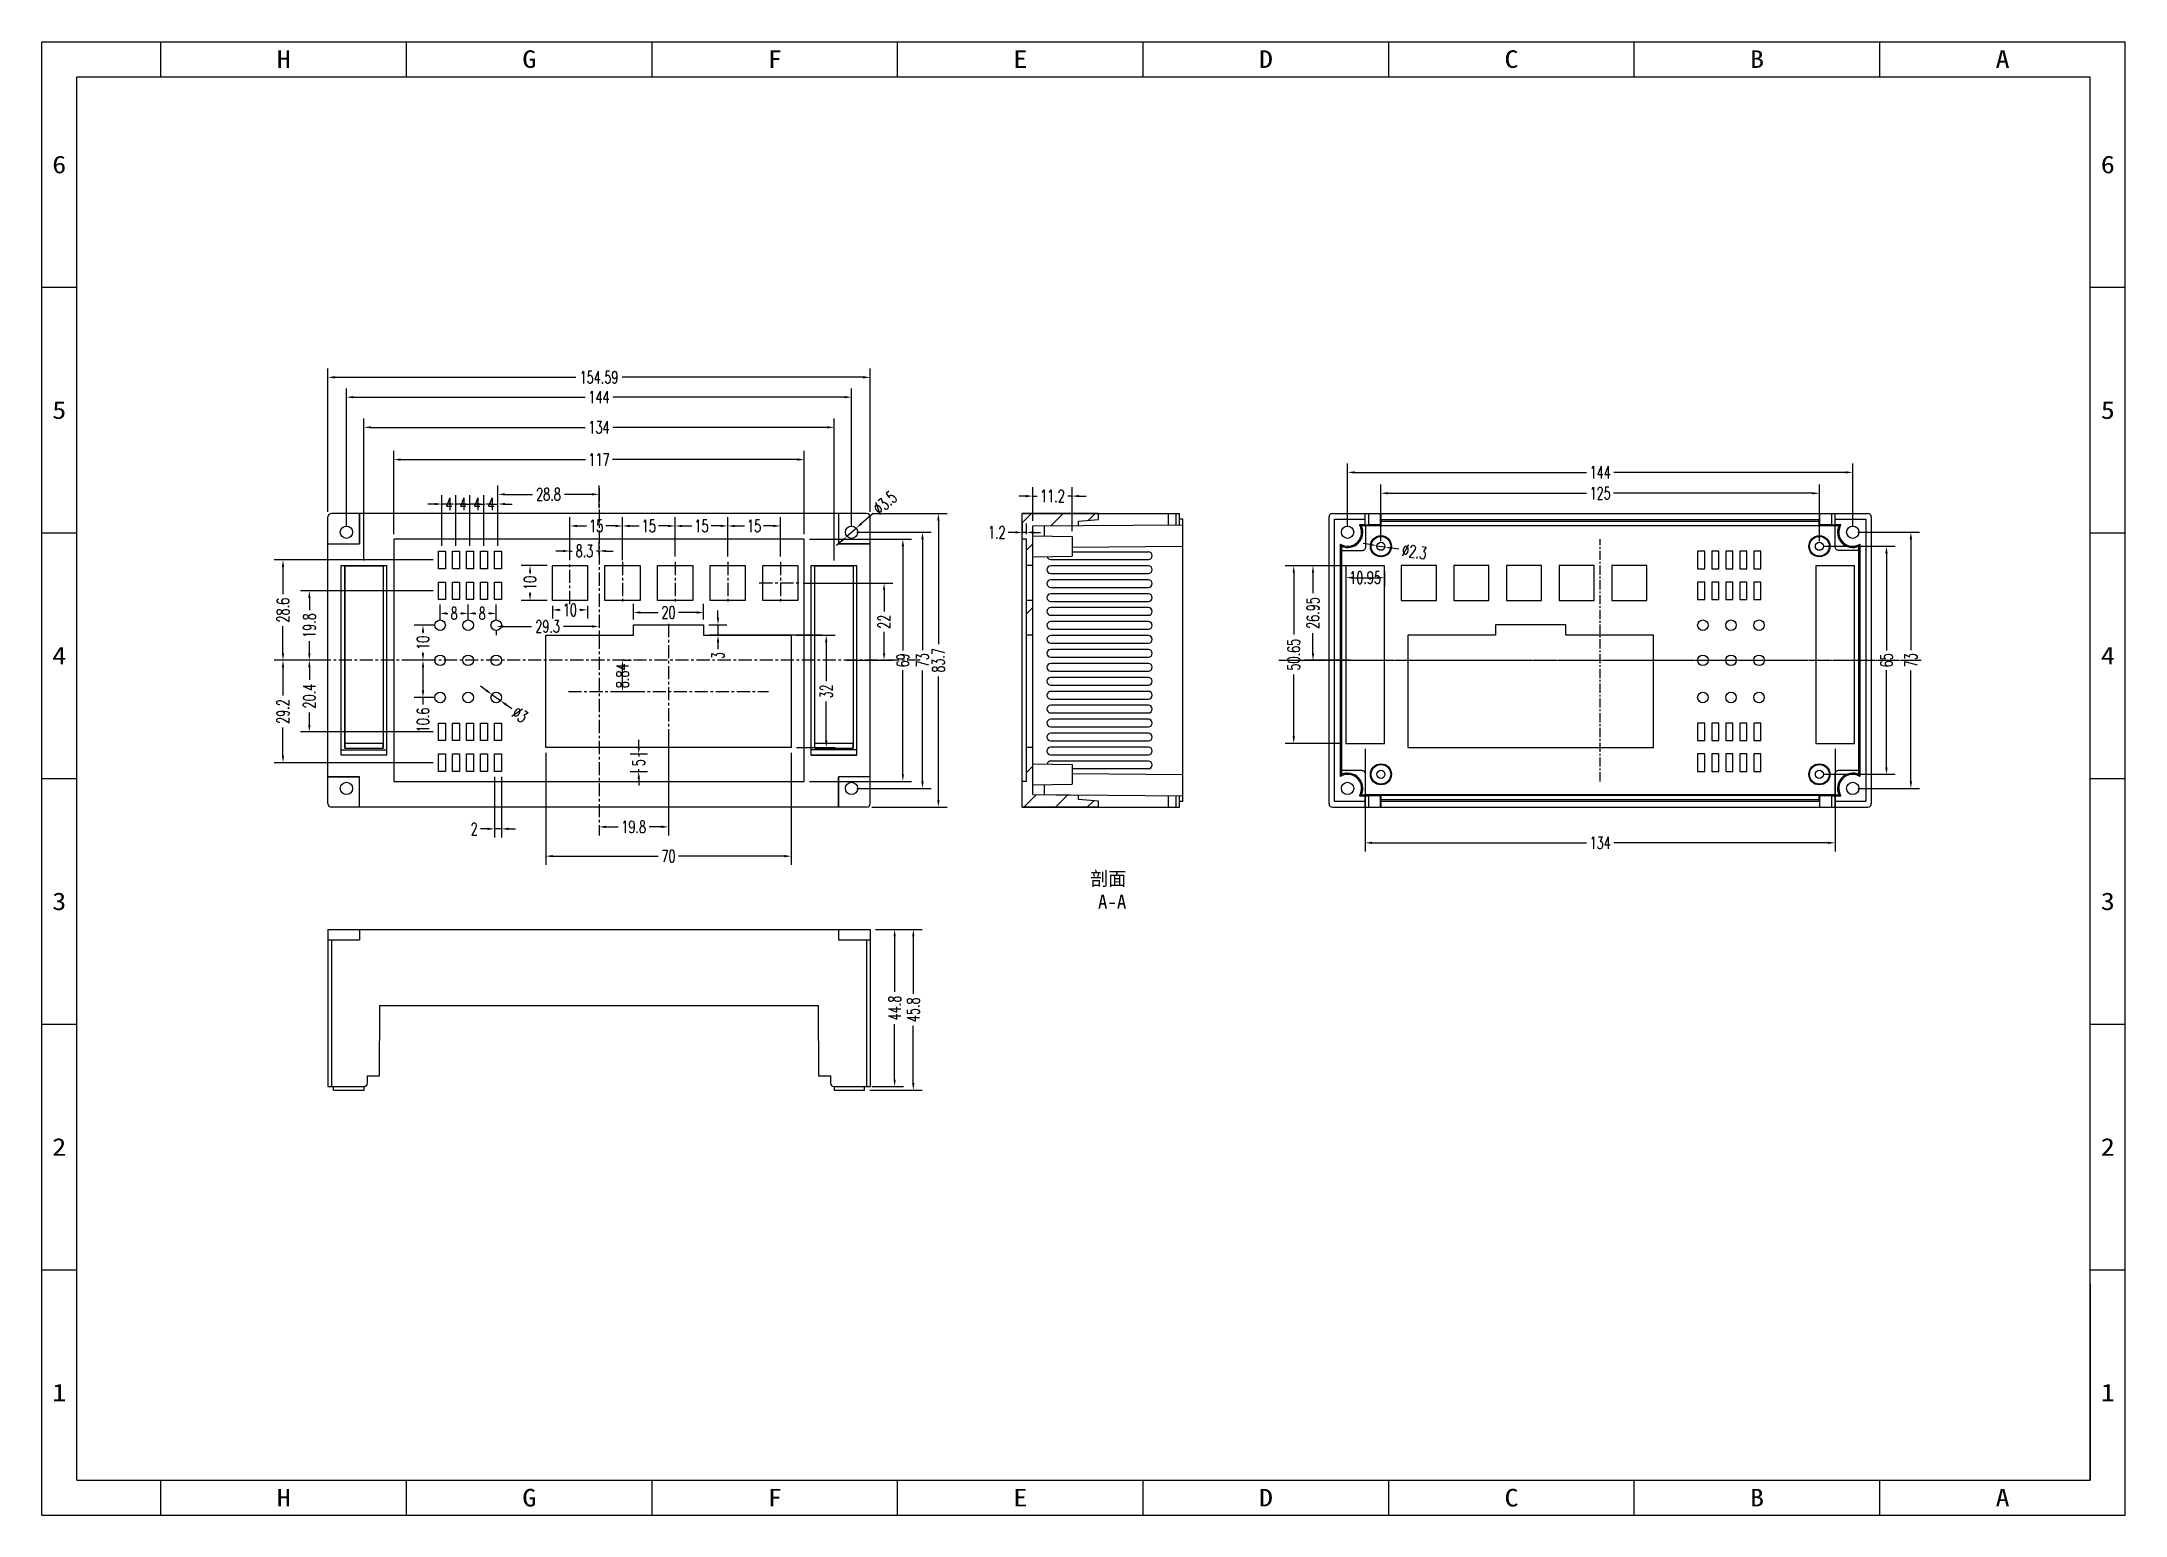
# Model space of a CAD drawing. Header units: millimetres. Extents: x -2018 to 1793, y 1393 to 1813.
# Drawn here: x -2018 to -1424, y 1393 to 1813 of the extents above; entities that cross this region are included whole.
import ezdxf
from ezdxf.enums import TextEntityAlignment as Align

# ---------------------------------------------------------------- set-up
doc = ezdxf.new("R2010")
doc.units = ezdxf.units.MM
doc.linetypes.add('CENTER', pattern=[0.6, 0.375, -0.075, 0.075, -0.075])
doc.layers.add('KEEPOUTLAYER', color=6, linetype='Continuous')
doc.styles.add('romans', font='romans.shx', dxfattribs={"width": 0.67, "bigfont": 'fangsong.shx'})
doc.styles.add('TEXTSTYLE_0', font='txt', dxfattribs={"width": 0.8})
doc.dimstyles.new('MSTD', dxfattribs={"dimtxt": 3.5, "dimasz": 2, "dimexe": 2.5, "dimexo": 1.5, "dimgap": 1, "dimtad": 0, "dimdsep": 46, "dimtxsty": 'romans', "dimcen": 0, "dimclrd": 5, "dimclre": 5, "dimclrt": 3, "dimadec": 1, "dimazin": 0, "dimtfac": 0.5, "dimtmove": 0, "dimatfit": 3, "dimfxl": 1, "dimarcsym": 0})

msp = doc.modelspace()

# ---------------------------------------------------------------- texts
at = {"color": 2, "linetype": 'Continuous', "insert": (-1708.409, 1576.137), "char_height": 3.9688, "width": 19.05, "attachment_point": 3}
msp.add_mtext('剖面 A-A', dxfattribs=at)

# ---------------------------------------------------------------- blocks, each defined once
blk = doc.blocks.new('*D291')
at = {"color": 5, "lineweight": -2}
for p, q in [((-2311.89, -1101.23), (-2311.89, -1060.78)), ((-2177.89, -1101.23), (-2177.89, -1060.78)), ((-2309.89, -1063.28), (-2248.79, -1063.28)), ((-2179.89, -1063.28), (-2240.99, -1063.28))]:
    blk.add_line(p, q, dxfattribs=at)
at = {"color": 5}
for points in [[(-2309.89, -1062.95), (-2309.89, -1063.61), (-2311.89, -1063.28)], [(-2179.89, -1062.95), (-2179.89, -1063.61), (-2177.89, -1063.28)]]:
    blk.add_solid(points, dxfattribs=at)
at = {"layer": 'Defpoints', "color": 0}
for p in [(-2177.89, -1063.28), (-2311.89, -1102.73), (-2177.89, -1102.73)]:
    blk.add_point(p, dxfattribs=at)
at = {"color": 3, "insert": (-2244.89, -1063.28), "char_height": 3.5, "attachment_point": 5, "style": 'romans'}
blk.add_mtext('134', dxfattribs=at)
blk = doc.blocks.new('*D194')
at = {"color": 5, "lineweight": -2}
for p, q in [((-2316.89, -1091.67), (-2316.89, -1052.18)), ((-2314.89, -1054.68), (-2248.79, -1054.68)), ((-2174.89, -1054.68), (-2240.99, -1054.68)), ((-2172.89, -1091.67), (-2172.89, -1052.18))]:
    blk.add_line(p, q, dxfattribs=at)
at = {"color": 5}
for points in [[(-2314.89, -1054.34), (-2314.89, -1055.01), (-2316.89, -1054.68)], [(-2174.89, -1054.34), (-2174.89, -1055.01), (-2172.89, -1054.68)]]:
    blk.add_solid(points, dxfattribs=at)
at = {"layer": 'Defpoints', "color": 0}
for p in [(-2172.89, -1054.68), (-2316.89, -1093.17), (-2172.89, -1093.17)]:
    blk.add_point(p, dxfattribs=at)
at = {"color": 3, "insert": (-2244.89, -1054.68), "char_height": 3.5, "attachment_point": 5, "style": 'romans'}
blk.add_mtext('144', dxfattribs=at)
blk = doc.blocks.new('*D195')
at = {"color": 5, "lineweight": -2}
for p, q in [((-2171.39, -1093.17), (-2150.17, -1093.17)), ((-2152.67, -1095.17), (-2152.67, -1126.78)), ((-2152.67, -1164.17), (-2152.67, -1132.57)), ((-2171.39, -1166.17), (-2150.17, -1166.17))]:
    blk.add_line(p, q, dxfattribs=at)
at = {"color": 5}
for points in [[(-2153.01, -1095.17), (-2152.34, -1095.17), (-2152.67, -1093.17)], [(-2153.01, -1164.17), (-2152.34, -1164.17), (-2152.67, -1166.17)]]:
    blk.add_solid(points, dxfattribs=at)
at = {"layer": 'Defpoints', "color": 0}
for p in [(-2172.89, -1093.17), (-2172.89, -1166.17), (-2152.67, -1166.17)]:
    blk.add_point(p, dxfattribs=at)
at = {"color": 3, "insert": (-2152.67, -1129.67), "char_height": 3.5, "attachment_point": 5, "rotation": 90, "style": 'romans'}
blk.add_mtext('73', dxfattribs=at)
blk = doc.blocks.new('*D22')
at = {"color": 5, "lineweight": -2}
for p, q in [((-2303.39, -1093.68), (-2303.39, -1069.96)), ((-2301.39, -1072.46), (-2248.74, -1072.46)), ((-2188.39, -1072.46), (-2241.04, -1072.46)), ((-2186.39, -1093.68), (-2186.39, -1069.96))]:
    blk.add_line(p, q, dxfattribs=at)
at = {"color": 5}
for points in [[(-2301.39, -1072.12), (-2301.39, -1072.79), (-2303.39, -1072.46)], [(-2188.39, -1072.12), (-2188.39, -1072.79), (-2186.39, -1072.46)]]:
    blk.add_solid(points, dxfattribs=at)
at = {"layer": 'Defpoints', "color": 0}
for p in [(-2186.39, -1072.46), (-2303.39, -1095.18), (-2186.39, -1095.18)]:
    blk.add_point(p, dxfattribs=at)
at = {"color": 3, "insert": (-2244.89, -1072.46), "char_height": 3.5, "attachment_point": 5, "style": 'romans'}
blk.add_mtext('117', dxfattribs=at)
blk = doc.blocks.new('*D196')
at = {"color": 5, "lineweight": -2}
for p, q in [((-2184.89, -1095.18), (-2155.77, -1095.18)), ((-2158.27, -1097.18), (-2158.27, -1126.89)), ((-2158.27, -1162.17), (-2158.27, -1132.46)), ((-2184.89, -1164.17), (-2155.77, -1164.17))]:
    blk.add_line(p, q, dxfattribs=at)
at = {"color": 5}
for points in [[(-2158.6, -1097.18), (-2157.94, -1097.18), (-2158.27, -1095.18)], [(-2158.6, -1162.17), (-2157.94, -1162.17), (-2158.27, -1164.17)]]:
    blk.add_solid(points, dxfattribs=at)
at = {"layer": 'Defpoints', "color": 0}
for p in [(-2186.39, -1095.18), (-2186.39, -1164.17), (-2158.27, -1164.17)]:
    blk.add_point(p, dxfattribs=at)
at = {"color": 3, "insert": (-2158.27, -1129.67), "char_height": 3.5, "attachment_point": 5, "rotation": 90, "style": 'romans'}
blk.add_mtext('69', dxfattribs=at)
blk = doc.blocks.new('*D178')
at = {"color": 5, "lineweight": -2}
for p, q in [((-2274.19, -1121.18), (-2274.19, -1122.52)), ((-2272.19, -1120.02), (-2264.11, -1120.02)), ((-2246.89, -1120.02), (-2254.97, -1120.02)), ((-2244.89, -1121.18), (-2244.89, -1122.52))]:
    blk.add_line(p, q, dxfattribs=at)
at = {"color": 5}
for points in [[(-2272.19, -1119.69), (-2272.19, -1120.36), (-2274.19, -1120.02)], [(-2246.89, -1119.69), (-2246.89, -1120.36), (-2244.89, -1120.02)]]:
    blk.add_solid(points, dxfattribs=at)
at = {"layer": 'Defpoints', "color": 0}
for p in [(-2274.19, -1119.68), (-2244.89, -1119.68), (-2244.89, -1120.02)]:
    blk.add_point(p, dxfattribs=at)
at = {"color": 3, "insert": (-2259.54, -1120.02), "char_height": 3.5, "attachment_point": 5, "style": 'romans'}
blk.add_mtext('29.3', dxfattribs=at)
blk = doc.blocks.new('*D179')
at = {"color": 5, "lineweight": -2}
for p, q in [((-2282.19, -1118.18), (-2282.19, -1113.81)), ((-2280.19, -1116.31), (-2279.97, -1116.31)), ((-2276.19, -1116.31), (-2276.41, -1116.31)), ((-2274.19, -1118.18), (-2274.19, -1113.81))]:
    blk.add_line(p, q, dxfattribs=at)
at = {"color": 5}
for points in [[(-2280.19, -1115.98), (-2280.19, -1116.64), (-2282.19, -1116.31)], [(-2276.19, -1115.98), (-2276.19, -1116.64), (-2274.19, -1116.31)]]:
    blk.add_solid(points, dxfattribs=at)
at = {"layer": 'Defpoints', "color": 0}
for p in [(-2282.19, -1116.31), (-2282.19, -1119.68), (-2274.19, -1119.68)]:
    blk.add_point(p, dxfattribs=at)
at = {"color": 3, "insert": (-2278.19, -1116.31), "char_height": 3.5, "attachment_point": 5, "style": 'romans'}
blk.add_mtext('8', dxfattribs=at)
blk = doc.blocks.new('*D180')
at = {"color": 5, "lineweight": -2}
for p, q in [((-2290.19, -1118.18), (-2290.19, -1113.81)), ((-2288.19, -1116.31), (-2287.97, -1116.31)), ((-2284.19, -1116.31), (-2284.41, -1116.31)), ((-2282.19, -1118.18), (-2282.19, -1113.81))]:
    blk.add_line(p, q, dxfattribs=at)
at = {"color": 5}
for points in [[(-2288.19, -1115.98), (-2288.19, -1116.64), (-2290.19, -1116.31)], [(-2284.19, -1115.98), (-2284.19, -1116.64), (-2282.19, -1116.31)]]:
    blk.add_solid(points, dxfattribs=at)
at = {"layer": 'Defpoints', "color": 0}
for p in [(-2290.19, -1116.31), (-2290.19, -1119.68), (-2282.19, -1119.68)]:
    blk.add_point(p, dxfattribs=at)
at = {"color": 3, "insert": (-2286.19, -1116.31), "char_height": 3.5, "attachment_point": 5, "style": 'romans'}
blk.add_mtext('8', dxfattribs=at)
blk = doc.blocks.new('*D181')
at = {"color": 5, "lineweight": -2}
for p, q in [((-2291.69, -1119.68), (-2297.57, -1119.68)), ((-2295.07, -1121.68), (-2295.07, -1121.94)), ((-2295.07, -1127.67), (-2295.07, -1127.41)), ((-2291.69, -1129.67), (-2297.57, -1129.67))]:
    blk.add_line(p, q, dxfattribs=at)
at = {"color": 5}
for points in [[(-2295.4, -1121.68), (-2294.73, -1121.68), (-2295.07, -1119.68)], [(-2295.4, -1127.67), (-2294.73, -1127.67), (-2295.07, -1129.67)]]:
    blk.add_solid(points, dxfattribs=at)
at = {"layer": 'Defpoints', "color": 0}
for p in [(-2290.19, -1119.68), (-2295.07, -1129.67), (-2290.19, -1129.67)]:
    blk.add_point(p, dxfattribs=at)
at = {"color": 3, "insert": (-2295.07, -1124.67), "char_height": 3.5, "attachment_point": 5, "rotation": 90, "style": 'romans'}
blk.add_mtext('10', dxfattribs=at)
blk = doc.blocks.new('*D182')
at = {"color": 5, "lineweight": -2}
for p, q in [((-2291.69, -1129.67), (-2297.57, -1129.67)), ((-2295.07, -1131.67), (-2295.07, -1138.27)), ((-2291.69, -1140.27), (-2297.57, -1140.27)), ((-2295.07, -1140.27), (-2295.07, -1142.27))]:
    blk.add_line(p, q, dxfattribs=at)
at = {"color": 5}
for points in [[(-2295.4, -1131.67), (-2294.73, -1131.67), (-2295.07, -1129.67)], [(-2295.4, -1138.27), (-2294.73, -1138.27), (-2295.07, -1140.27)]]:
    blk.add_solid(points, dxfattribs=at)
at = {"layer": 'Defpoints', "color": 0}
for p in [(-2290.19, -1129.67), (-2295.07, -1140.27), (-2290.19, -1140.27)]:
    blk.add_point(p, dxfattribs=at)
at = {"color": 3, "insert": (-2295.07, -1146.68), "char_height": 3.5, "attachment_point": 5, "rotation": 90, "style": 'romans'}
blk.add_mtext('10.6', dxfattribs=at)
blk = doc.blocks.new('*D183')
at = {"color": 5, "lineweight": -2}
for p, q in [((-2273.69, -1097.08), (-2273.69, -1079.87)), ((-2244.89, -1086.33), (-2244.89, -1079.87)), ((-2271.69, -1082.37), (-2263.86, -1082.37)), ((-2246.89, -1082.37), (-2254.72, -1082.37))]:
    blk.add_line(p, q, dxfattribs=at)
at = {"color": 5}
for points in [[(-2271.69, -1082.04), (-2271.69, -1082.7), (-2273.69, -1082.37)], [(-2246.89, -1082.04), (-2246.89, -1082.7), (-2244.89, -1082.37)]]:
    blk.add_solid(points, dxfattribs=at)
at = {"layer": 'Defpoints', "color": 0}
for p in [(-2244.89, -1082.37), (-2244.89, -1087.83), (-2273.69, -1098.58)]:
    blk.add_point(p, dxfattribs=at)
at = {"color": 3, "insert": (-2259.29, -1082.37), "char_height": 3.5, "attachment_point": 5, "style": 'romans'}
blk.add_mtext('28.8', dxfattribs=at)
blk = doc.blocks.new('*D184')
at = {"color": 5, "lineweight": -2}
for p, q in [((-2279.69, -1085.13), (-2281.69, -1085.13)), ((-2277.69, -1097.08), (-2277.69, -1082.63)), ((-2277.69, -1085.13), (-2277.53, -1085.13)), ((-2273.69, -1085.13), (-2273.85, -1085.13)), ((-2273.69, -1097.08), (-2273.69, -1082.63)), ((-2271.69, -1085.13), (-2269.69, -1085.13))]:
    blk.add_line(p, q, dxfattribs=at)
at = {"color": 5}
for points in [[(-2279.69, -1084.8), (-2279.69, -1085.46), (-2277.69, -1085.13)], [(-2271.69, -1084.8), (-2271.69, -1085.46), (-2273.69, -1085.13)]]:
    blk.add_solid(points, dxfattribs=at)
at = {"layer": 'Defpoints', "color": 0}
for p in [(-2277.69, -1085.13), (-2277.69, -1098.58), (-2273.69, -1098.58)]:
    blk.add_point(p, dxfattribs=at)
at = {"color": 3, "insert": (-2275.69, -1085.13), "char_height": 3.5, "attachment_point": 5, "style": 'romans'}
blk.add_mtext('4', dxfattribs=at)
blk = doc.blocks.new('*D185')
at = {"color": 5, "lineweight": -2}
for p, q in [((-2283.69, -1085.13), (-2285.69, -1085.13)), ((-2281.69, -1097.08), (-2281.69, -1082.63)), ((-2281.69, -1085.13), (-2281.53, -1085.13)), ((-2277.69, -1085.13), (-2277.85, -1085.13)), ((-2277.69, -1097.08), (-2277.69, -1082.63)), ((-2275.69, -1085.13), (-2273.69, -1085.13))]:
    blk.add_line(p, q, dxfattribs=at)
at = {"color": 5}
for points in [[(-2283.69, -1084.8), (-2283.69, -1085.46), (-2281.69, -1085.13)], [(-2275.69, -1084.8), (-2275.69, -1085.46), (-2277.69, -1085.13)]]:
    blk.add_solid(points, dxfattribs=at)
at = {"layer": 'Defpoints', "color": 0}
for p in [(-2281.69, -1085.13), (-2281.69, -1098.58), (-2277.69, -1098.58)]:
    blk.add_point(p, dxfattribs=at)
at = {"color": 3, "insert": (-2279.69, -1085.13), "char_height": 3.5, "attachment_point": 5, "style": 'romans'}
blk.add_mtext('4', dxfattribs=at)
blk = doc.blocks.new('*D186')
at = {"color": 5, "lineweight": -2}
for p, q in [((-2287.69, -1085.13), (-2289.69, -1085.13)), ((-2285.69, -1097.08), (-2285.69, -1082.63)), ((-2285.69, -1085.13), (-2285.53, -1085.13)), ((-2281.69, -1085.13), (-2281.85, -1085.13)), ((-2281.69, -1097.08), (-2281.69, -1082.63)), ((-2279.69, -1085.13), (-2277.69, -1085.13))]:
    blk.add_line(p, q, dxfattribs=at)
at = {"color": 5}
for points in [[(-2287.69, -1084.8), (-2287.69, -1085.46), (-2285.69, -1085.13)], [(-2279.69, -1084.8), (-2279.69, -1085.46), (-2281.69, -1085.13)]]:
    blk.add_solid(points, dxfattribs=at)
at = {"layer": 'Defpoints', "color": 0}
for p in [(-2285.69, -1085.13), (-2285.69, -1098.58), (-2281.69, -1098.58)]:
    blk.add_point(p, dxfattribs=at)
at = {"color": 3, "insert": (-2283.69, -1085.13), "char_height": 3.5, "attachment_point": 5, "style": 'romans'}
blk.add_mtext('4', dxfattribs=at)
blk = doc.blocks.new('*D187')
at = {"color": 5, "lineweight": -2}
for p, q in [((-2291.69, -1085.13), (-2293.69, -1085.13)), ((-2289.69, -1097.08), (-2289.69, -1082.63)), ((-2289.69, -1085.13), (-2289.52, -1085.13)), ((-2285.69, -1085.13), (-2285.85, -1085.13)), ((-2285.69, -1097.08), (-2285.69, -1082.63)), ((-2283.69, -1085.13), (-2281.69, -1085.13))]:
    blk.add_line(p, q, dxfattribs=at)
at = {"color": 5}
for points in [[(-2291.69, -1084.8), (-2291.69, -1085.46), (-2289.69, -1085.13)], [(-2283.69, -1084.8), (-2283.69, -1085.46), (-2285.69, -1085.13)]]:
    blk.add_solid(points, dxfattribs=at)
at = {"layer": 'Defpoints', "color": 0}
for p in [(-2289.69, -1085.13), (-2289.69, -1098.58), (-2285.69, -1098.58)]:
    blk.add_point(p, dxfattribs=at)
at = {"color": 3, "insert": (-2287.69, -1085.13), "char_height": 3.5, "attachment_point": 5, "style": 'romans'}
blk.add_mtext('4', dxfattribs=at)
blk = doc.blocks.new('*D188')
at = {"color": 5, "lineweight": -2}
for p, q in [((-2292.19, -1101.08), (-2337.48, -1101.08)), ((-2334.98, -1103.08), (-2334.98, -1110.8)), ((-2334.98, -1127.67), (-2334.98, -1119.95)), ((-2325.19, -1129.67), (-2337.48, -1129.67))]:
    blk.add_line(p, q, dxfattribs=at)
at = {"color": 5}
for points in [[(-2335.31, -1103.08), (-2334.65, -1103.08), (-2334.98, -1101.08)], [(-2335.31, -1127.67), (-2334.65, -1127.67), (-2334.98, -1129.67)]]:
    blk.add_solid(points, dxfattribs=at)
at = {"layer": 'Defpoints', "color": 0}
for p in [(-2290.69, -1101.08), (-2334.98, -1129.67), (-2323.69, -1129.67)]:
    blk.add_point(p, dxfattribs=at)
at = {"color": 3, "insert": (-2334.98, -1115.38), "char_height": 3.5, "attachment_point": 5, "rotation": 90, "style": 'romans'}
blk.add_mtext('28.6', dxfattribs=at)
blk = doc.blocks.new('*D189')
at = {"color": 5, "lineweight": -2}
for p, q in [((-2292.19, -1109.88), (-2329.96, -1109.88)), ((-2327.46, -1111.88), (-2327.46, -1115.37)), ((-2327.46, -1127.67), (-2327.46, -1124.18)), ((-2323.69, -1129.67), (-2329.96, -1129.67))]:
    blk.add_line(p, q, dxfattribs=at)
at = {"color": 5}
for points in [[(-2327.8, -1111.88), (-2327.13, -1111.88), (-2327.46, -1109.88)], [(-2327.8, -1127.67), (-2327.13, -1127.67), (-2327.46, -1129.67)]]:
    blk.add_solid(points, dxfattribs=at)
at = {"layer": 'Defpoints', "color": 0}
for p in [(-2290.69, -1109.88), (-2327.46, -1129.67), (-2322.19, -1129.67)]:
    blk.add_point(p, dxfattribs=at)
at = {"color": 3, "insert": (-2327.46, -1119.78), "char_height": 3.5, "attachment_point": 5, "rotation": 90, "style": 'romans'}
blk.add_mtext('19.8', dxfattribs=at)
blk = doc.blocks.new('*D190')
at = {"color": 5, "lineweight": -2}
for p, q in [((-2325.19, -1129.67), (-2329.96, -1129.67)), ((-2327.46, -1131.67), (-2327.46, -1135.25)), ((-2327.46, -1148.07), (-2327.46, -1144.5)), ((-2292.19, -1150.07), (-2329.96, -1150.07))]:
    blk.add_line(p, q, dxfattribs=at)
at = {"color": 5}
for points in [[(-2327.8, -1131.67), (-2327.13, -1131.67), (-2327.46, -1129.67)], [(-2327.8, -1148.07), (-2327.13, -1148.07), (-2327.46, -1150.07)]]:
    blk.add_solid(points, dxfattribs=at)
at = {"layer": 'Defpoints', "color": 0}
for p in [(-2327.46, -1129.67), (-2323.69, -1129.67), (-2290.69, -1150.07)]:
    blk.add_point(p, dxfattribs=at)
at = {"color": 3, "insert": (-2327.46, -1139.87), "char_height": 3.5, "attachment_point": 5, "rotation": 90, "style": 'romans'}
blk.add_mtext('20.4', dxfattribs=at)
blk = doc.blocks.new('*D191')
at = {"color": 5, "lineweight": -2}
for p, q in [((-2331.46, -1129.67), (-2337.48, -1129.67)), ((-2334.98, -1131.67), (-2334.98, -1139.7)), ((-2334.98, -1156.87), (-2334.98, -1148.85)), ((-2292.19, -1158.87), (-2337.48, -1158.87))]:
    blk.add_line(p, q, dxfattribs=at)
at = {"color": 5}
for points in [[(-2335.31, -1131.67), (-2334.65, -1131.67), (-2334.98, -1129.67)], [(-2335.31, -1156.87), (-2334.65, -1156.87), (-2334.98, -1158.87)]]:
    blk.add_solid(points, dxfattribs=at)
at = {"layer": 'Defpoints', "color": 0}
for p in [(-2334.98, -1129.67), (-2329.96, -1129.67), (-2290.69, -1158.87)]:
    blk.add_point(p, dxfattribs=at)
at = {"color": 3, "insert": (-2334.98, -1144.27), "char_height": 3.5, "attachment_point": 5, "rotation": 90, "style": 'romans'}
blk.add_mtext('29.2', dxfattribs=at)
blk = doc.blocks.new('*D192')
at = {"color": 5, "lineweight": -2}
for p, q in [((-2274.69, -1162.87), (-2274.69, -1180.22)), ((-2272.69, -1162.87), (-2272.69, -1180.22)), ((-2276.69, -1177.72), (-2278.69, -1177.72)), ((-2272.69, -1177.72), (-2274.69, -1177.72)), ((-2270.69, -1177.72), (-2268.69, -1177.72))]:
    blk.add_line(p, q, dxfattribs=at)
at = {"color": 5}
for points in [[(-2276.69, -1177.38), (-2276.69, -1178.05), (-2274.69, -1177.72)], [(-2270.69, -1177.38), (-2270.69, -1178.05), (-2272.69, -1177.72)]]:
    blk.add_solid(points, dxfattribs=at)
at = {"layer": 'Defpoints', "color": 0}
for p in [(-2274.69, -1161.37), (-2272.69, -1161.37), (-2274.69, -1177.72)]:
    blk.add_point(p, dxfattribs=at)
at = {"color": 3, "insert": (-2280.47, -1177.72), "char_height": 3.5, "attachment_point": 5, "style": 'romans'}
blk.add_mtext('2', dxfattribs=at)
blk = doc.blocks.new('*D193')
at = {"color": 5, "lineweight": -2}
for p, q in [((-2236.03, -1156.37), (-2231.06, -1156.37)), ((-2233.56, -1154.37), (-2233.56, -1152.37)), ((-2233.56, -1156.37), (-2233.56, -1157.09)), ((-2236.03, -1161.37), (-2231.06, -1161.37)), ((-2233.56, -1161.37), (-2233.56, -1160.66)), ((-2233.56, -1163.37), (-2233.56, -1165.37))]:
    blk.add_line(p, q, dxfattribs=at)
at = {"color": 5}
for points in [[(-2233.89, -1154.37), (-2233.22, -1154.37), (-2233.56, -1156.37)], [(-2233.89, -1163.37), (-2233.22, -1163.37), (-2233.56, -1161.37)]]:
    blk.add_solid(points, dxfattribs=at)
at = {"layer": 'Defpoints', "color": 0}
for p in [(-2237.53, -1156.37), (-2237.53, -1161.37), (-2233.56, -1161.37)]:
    blk.add_point(p, dxfattribs=at)
at = {"color": 3, "insert": (-2233.56, -1158.87), "char_height": 3.5, "attachment_point": 5, "rotation": 90, "style": 'romans'}
blk.add_mtext('5', dxfattribs=at)
blk = doc.blocks.new('*D125')
at = {"color": 5, "lineweight": -2}
for p, q in [((-2260.09, -1156.01), (-2260.09, -1188)), ((-2190.09, -1156.01), (-2190.09, -1188)), ((-2258.09, -1185.5), (-2227.99, -1185.5)), ((-2192.09, -1185.5), (-2222.19, -1185.5))]:
    blk.add_line(p, q, dxfattribs=at)
at = {"color": 5}
for points in [[(-2258.09, -1185.16), (-2258.09, -1185.83), (-2260.09, -1185.5)], [(-2192.09, -1185.16), (-2192.09, -1185.83), (-2190.09, -1185.5)]]:
    blk.add_solid(points, dxfattribs=at)
at = {"layer": 'Defpoints', "color": 0}
for p in [(-2260.09, -1154.51), (-2190.09, -1154.51), (-2190.09, -1185.5)]:
    blk.add_point(p, dxfattribs=at)
at = {"color": 3, "insert": (-2225.09, -1185.5), "char_height": 3.5, "attachment_point": 5, "style": 'romans'}
blk.add_mtext('70', dxfattribs=at)
blk = doc.blocks.new('*D126')
at = {"color": 5, "lineweight": -2}
for p, q in [((-2188.59, -1122.52), (-2177.61, -1122.52)), ((-2180.11, -1124.52), (-2180.11, -1135.62)), ((-2180.11, -1152.51), (-2180.11, -1141.41)), ((-2188.59, -1154.51), (-2177.61, -1154.51))]:
    blk.add_line(p, q, dxfattribs=at)
at = {"color": 5}
for points in [[(-2180.44, -1124.52), (-2179.77, -1124.52), (-2180.11, -1122.52)], [(-2180.44, -1152.51), (-2179.77, -1152.51), (-2180.11, -1154.51)]]:
    blk.add_solid(points, dxfattribs=at)
at = {"layer": 'Defpoints', "color": 0}
for p in [(-2190.09, -1122.52), (-2190.09, -1154.51), (-2180.11, -1154.51)]:
    blk.add_point(p, dxfattribs=at)
at = {"color": 3, "insert": (-2180.11, -1138.52), "char_height": 3.5, "attachment_point": 5, "rotation": 90, "style": 'romans'}
blk.add_mtext('32', dxfattribs=at)
blk = doc.blocks.new('*D127')
at = {"color": 5, "lineweight": -2}
for p, q in [((-2235.09, -1118.02), (-2235.09, -1113.55)), ((-2233.09, -1116.05), (-2227.99, -1116.05)), ((-2217.09, -1116.05), (-2222.19, -1116.05)), ((-2215.09, -1118.02), (-2215.09, -1113.55))]:
    blk.add_line(p, q, dxfattribs=at)
at = {"color": 5}
for points in [[(-2233.09, -1115.71), (-2233.09, -1116.38), (-2235.09, -1116.05)], [(-2217.09, -1115.71), (-2217.09, -1116.38), (-2215.09, -1116.05)]]:
    blk.add_solid(points, dxfattribs=at)
at = {"layer": 'Defpoints', "color": 0}
for p in [(-2215.09, -1116.05), (-2235.09, -1119.52), (-2215.09, -1119.52)]:
    blk.add_point(p, dxfattribs=at)
at = {"color": 3, "insert": (-2225.09, -1116.05), "char_height": 3.5, "attachment_point": 5, "style": 'romans'}
blk.add_mtext('20', dxfattribs=at)
blk = doc.blocks.new('*D128')
at = {"color": 5, "lineweight": -2}
for p, q in [((-2210.97, -1117.52), (-2210.97, -1115.52)), ((-2213.59, -1119.52), (-2208.47, -1119.52)), ((-2181.39, -1122.52), (-2213.47, -1122.52)), ((-2210.97, -1119.52), (-2210.97, -1122.52)), ((-2210.97, -1124.52), (-2210.97, -1126.52))]:
    blk.add_line(p, q, dxfattribs=at)
at = {"color": 5}
for points in [[(-2211.3, -1117.52), (-2210.63, -1117.52), (-2210.97, -1119.52)], [(-2211.3, -1124.52), (-2210.63, -1124.52), (-2210.97, -1122.52)]]:
    blk.add_solid(points, dxfattribs=at)
at = {"layer": 'Defpoints', "color": 0}
for p in [(-2215.09, -1119.52), (-2210.97, -1122.52), (-2179.89, -1122.52)]:
    blk.add_point(p, dxfattribs=at)
at = {"color": 3, "insert": (-2210.97, -1128.3), "char_height": 3.5, "attachment_point": 5, "rotation": 90, "style": 'romans'}
blk.add_mtext('3', dxfattribs=at)
blk = doc.blocks.new('*D129')
at = {"color": 5, "lineweight": -2}
for p, q in [((-2225.09, -1152.36), (-2225.09, -1179.64)), ((-2244.89, -1178.38), (-2244.89, -1179.64)), ((-2242.89, -1177.14), (-2239.4, -1177.14)), ((-2227.09, -1177.14), (-2230.58, -1177.14))]:
    blk.add_line(p, q, dxfattribs=at)
at = {"color": 5}
for points in [[(-2242.89, -1176.81), (-2242.89, -1177.48), (-2244.89, -1177.14)], [(-2227.09, -1176.81), (-2227.09, -1177.48), (-2225.09, -1177.14)]]:
    blk.add_solid(points, dxfattribs=at)
at = {"layer": 'Defpoints', "color": 0}
for p in [(-2225.09, -1150.86), (-2244.89, -1176.88), (-2225.09, -1177.14)]:
    blk.add_point(p, dxfattribs=at)
at = {"color": 3, "insert": (-2234.99, -1177.14), "char_height": 3.5, "attachment_point": 5, "style": 'romans'}
blk.add_mtext('19.8', dxfattribs=at)
blk = doc.blocks.new('*D130')
at = {"color": 5, "lineweight": -2}
for p, q in [((-2238.2, -1136.52), (-2238.2, -1131.67)), ((-2237.97, -1129.67), (-2235.7, -1129.67)), ((-2237.97, -1138.52), (-2235.7, -1138.52))]:
    blk.add_line(p, q, dxfattribs=at)
at = {"color": 5}
for points in [[(-2238.53, -1131.67), (-2237.87, -1131.67), (-2238.2, -1129.67)], [(-2238.53, -1136.52), (-2237.87, -1136.52), (-2238.2, -1138.52)]]:
    blk.add_solid(points, dxfattribs=at)
at = {"layer": 'Defpoints', "color": 0}
for p in [(-2239.47, -1129.67), (-2238.2, -1129.67), (-2239.47, -1138.52)]:
    blk.add_point(p, dxfattribs=at)
at = {"color": 3, "insert": (-2238.2, -1134.1), "char_height": 3.5, "attachment_point": 5, "rotation": 90, "style": 'romans'}
blk.add_mtext('8.84', dxfattribs=at)
blk = doc.blocks.new('*D135')
at = {"color": 5, "lineweight": -2}
for p, q in [((-2021.99, -1095.68), (-2021.99, -1079.56)), ((-1896.99, -1095.68), (-1896.99, -1079.56)), ((-2019.99, -1082.06), (-1963.34, -1082.06)), ((-1898.99, -1082.06), (-1955.64, -1082.06))]:
    blk.add_line(p, q, dxfattribs=at)
at = {"color": 5}
for points in [[(-2019.99, -1081.73), (-2019.99, -1082.4), (-2021.99, -1082.06)], [(-1898.99, -1081.73), (-1898.99, -1082.4), (-1896.99, -1082.06)]]:
    blk.add_solid(points, dxfattribs=at)
at = {"layer": 'Defpoints', "color": 0}
for p in [(-1896.99, -1082.06), (-2021.99, -1097.18), (-1896.99, -1097.18)]:
    blk.add_point(p, dxfattribs=at)
at = {"color": 3, "insert": (-1959.49, -1082.06), "char_height": 3.5, "attachment_point": 5, "style": 'romans'}
blk.add_mtext('125', dxfattribs=at)
blk = doc.blocks.new('*D136')
at = {"color": 5, "lineweight": -2}
for p, q in [((-2031.49, -1091.67), (-2031.49, -1073.61)), ((-1887.49, -1091.67), (-1887.49, -1073.61)), ((-2029.49, -1076.11), (-1963.39, -1076.11)), ((-1889.49, -1076.11), (-1955.59, -1076.11))]:
    blk.add_line(p, q, dxfattribs=at)
at = {"color": 5}
for points in [[(-2029.49, -1075.78), (-2029.49, -1076.44), (-2031.49, -1076.11)], [(-1889.49, -1075.78), (-1889.49, -1076.44), (-1887.49, -1076.11)]]:
    blk.add_solid(points, dxfattribs=at)
at = {"layer": 'Defpoints', "color": 0}
for p in [(-1887.49, -1076.11), (-2031.49, -1093.17), (-1887.49, -1093.17)]:
    blk.add_point(p, dxfattribs=at)
at = {"color": 3, "insert": (-1959.49, -1076.11), "char_height": 3.5, "attachment_point": 5, "style": 'romans'}
blk.add_mtext('144', dxfattribs=at)
blk = doc.blocks.new('*D137')
at = {"color": 5, "lineweight": -2}
for p, q in [((-1895.49, -1097.18), (-1875.36, -1097.18)), ((-1877.86, -1099.18), (-1877.86, -1126.83)), ((-1877.86, -1160.17), (-1877.86, -1132.52)), ((-1895.49, -1162.17), (-1875.36, -1162.17))]:
    blk.add_line(p, q, dxfattribs=at)
at = {"color": 5}
for points in [[(-1878.2, -1099.18), (-1877.53, -1099.18), (-1877.86, -1097.18)], [(-1878.2, -1160.17), (-1877.53, -1160.17), (-1877.86, -1162.17)]]:
    blk.add_solid(points, dxfattribs=at)
at = {"layer": 'Defpoints', "color": 0}
for p in [(-1896.99, -1097.18), (-1896.99, -1162.17), (-1877.86, -1162.17)]:
    blk.add_point(p, dxfattribs=at)
at = {"color": 3, "insert": (-1877.86, -1129.67), "char_height": 3.5, "attachment_point": 5, "rotation": 90, "style": 'romans'}
blk.add_mtext('65', dxfattribs=at)
blk = doc.blocks.new('*D138')
at = {"color": 5, "lineweight": -2}
for p, q in [((-1885.99, -1093.17), (-1868.41, -1093.17)), ((-1870.91, -1095.17), (-1870.91, -1126.78)), ((-1870.91, -1164.17), (-1870.91, -1132.57)), ((-1885.99, -1166.17), (-1868.41, -1166.17))]:
    blk.add_line(p, q, dxfattribs=at)
at = {"color": 5}
for points in [[(-1871.24, -1095.17), (-1870.57, -1095.17), (-1870.91, -1093.17)], [(-1871.24, -1164.17), (-1870.57, -1164.17), (-1870.91, -1166.17)]]:
    blk.add_solid(points, dxfattribs=at)
at = {"layer": 'Defpoints', "color": 0}
for p in [(-1887.49, -1093.17), (-1887.49, -1166.17), (-1870.91, -1166.17)]:
    blk.add_point(p, dxfattribs=at)
at = {"color": 3, "insert": (-1870.91, -1129.67), "char_height": 3.5, "attachment_point": 5, "rotation": 90, "style": 'romans'}
blk.add_mtext('73', dxfattribs=at)
blk = doc.blocks.new('*D139')
at = {"color": 5, "lineweight": -2}
for p, q in [((-2255.19, -1098.52), (-2257.19, -1098.52)), ((-2253.19, -1101.13), (-2253.19, -1096.02)), ((-2253.19, -1098.52), (-2252.5, -1098.52)), ((-2244.89, -1098.52), (-2245.58, -1098.52)), ((-2244.89, -1099.65), (-2244.89, -1096.02)), ((-2242.89, -1098.52), (-2240.89, -1098.52))]:
    blk.add_line(p, q, dxfattribs=at)
at = {"color": 5}
for points in [[(-2255.19, -1098.19), (-2255.19, -1098.86), (-2253.19, -1098.52)], [(-2242.89, -1098.19), (-2242.89, -1098.86), (-2244.89, -1098.52)]]:
    blk.add_solid(points, dxfattribs=at)
at = {"layer": 'Defpoints', "color": 0}
for p in [(-2244.89, -1098.52), (-2253.19, -1102.63), (-2244.89, -1101.15)]:
    blk.add_point(p, dxfattribs=at)
at = {"color": 3, "insert": (-2249.04, -1098.52), "char_height": 3.5, "attachment_point": 5, "style": 'romans'}
blk.add_mtext('8.3', dxfattribs=at)
blk = doc.blocks.new('*D140')
at = {"color": 5, "lineweight": -2}
for p, q in [((-2186.69, -1107.67), (-2161.12, -1107.67)), ((-2163.62, -1109.67), (-2163.62, -1115.78)), ((-2163.62, -1127.67), (-2163.62, -1121.57)), ((-2174.44, -1129.67), (-2161.12, -1129.67))]:
    blk.add_line(p, q, dxfattribs=at)
at = {"color": 5}
for points in [[(-2163.95, -1109.67), (-2163.29, -1109.67), (-2163.62, -1107.67)], [(-2163.95, -1127.67), (-2163.29, -1127.67), (-2163.62, -1129.67)]]:
    blk.add_solid(points, dxfattribs=at)
at = {"layer": 'Defpoints', "color": 0}
for p in [(-2188.19, -1107.67), (-2175.94, -1129.67), (-2163.62, -1129.67)]:
    blk.add_point(p, dxfattribs=at)
at = {"color": 3, "insert": (-2163.62, -1118.67), "char_height": 3.5, "attachment_point": 5, "rotation": 90, "style": 'romans'}
blk.add_mtext('22', dxfattribs=at)
blk = doc.blocks.new('*D141')
at = {"color": 5, "lineweight": -2}
for p, q in [((-2253.19, -1101.13), (-2253.19, -1088.88)), ((-2251.19, -1091.38), (-2248.42, -1091.38)), ((-2240.19, -1091.38), (-2242.96, -1091.38)), ((-2238.19, -1101.13), (-2238.19, -1088.88))]:
    blk.add_line(p, q, dxfattribs=at)
at = {"color": 5}
for points in [[(-2251.19, -1091.05), (-2251.19, -1091.71), (-2253.19, -1091.38)], [(-2240.19, -1091.05), (-2240.19, -1091.71), (-2238.19, -1091.38)]]:
    blk.add_solid(points, dxfattribs=at)
at = {"layer": 'Defpoints', "color": 0}
for p in [(-2238.19, -1091.38), (-2253.19, -1102.63), (-2238.19, -1102.63)]:
    blk.add_point(p, dxfattribs=at)
at = {"color": 3, "insert": (-2245.69, -1091.38), "char_height": 3.5, "attachment_point": 5, "style": 'romans'}
blk.add_mtext('15', dxfattribs=at)
blk = doc.blocks.new('*D142')
at = {"color": 5, "lineweight": -2}
for p, q in [((-2238.19, -1094.73), (-2238.19, -1088.88)), ((-2236.19, -1091.38), (-2233.42, -1091.38)), ((-2225.19, -1091.38), (-2227.96, -1091.38)), ((-2223.19, -1100.13), (-2223.19, -1088.88))]:
    blk.add_line(p, q, dxfattribs=at)
at = {"color": 5}
for points in [[(-2236.19, -1091.05), (-2236.19, -1091.71), (-2238.19, -1091.38)], [(-2225.19, -1091.05), (-2225.19, -1091.71), (-2223.19, -1091.38)]]:
    blk.add_solid(points, dxfattribs=at)
at = {"layer": 'Defpoints', "color": 0}
for p in [(-2223.19, -1091.38), (-2238.19, -1096.23), (-2223.19, -1101.63)]:
    blk.add_point(p, dxfattribs=at)
at = {"color": 3, "insert": (-2230.69, -1091.38), "char_height": 3.5, "attachment_point": 5, "style": 'romans'}
blk.add_mtext('15', dxfattribs=at)
blk = doc.blocks.new('*D143')
at = {"color": 5, "lineweight": -2}
for p, q in [((-2223.19, -1100.13), (-2223.19, -1088.88)), ((-2221.19, -1091.38), (-2218.42, -1091.38)), ((-2210.19, -1091.38), (-2212.96, -1091.38)), ((-2208.19, -1100.13), (-2208.19, -1088.88))]:
    blk.add_line(p, q, dxfattribs=at)
at = {"color": 5}
for points in [[(-2221.19, -1091.05), (-2221.19, -1091.71), (-2223.19, -1091.38)], [(-2210.19, -1091.05), (-2210.19, -1091.71), (-2208.19, -1091.38)]]:
    blk.add_solid(points, dxfattribs=at)
at = {"layer": 'Defpoints', "color": 0}
for p in [(-2208.19, -1091.38), (-2223.19, -1101.63), (-2208.19, -1101.63)]:
    blk.add_point(p, dxfattribs=at)
at = {"color": 3, "insert": (-2215.69, -1091.38), "char_height": 3.5, "attachment_point": 5, "style": 'romans'}
blk.add_mtext('15', dxfattribs=at)
blk = doc.blocks.new('*D144')
at = {"color": 5, "lineweight": -2}
for p, q in [((-2208.19, -1100.13), (-2208.19, -1088.88)), ((-2206.19, -1091.38), (-2203.42, -1091.38)), ((-2195.19, -1091.38), (-2197.96, -1091.38)), ((-2193.19, -1100.13), (-2193.19, -1088.88))]:
    blk.add_line(p, q, dxfattribs=at)
at = {"color": 5}
for points in [[(-2206.19, -1091.05), (-2206.19, -1091.71), (-2208.19, -1091.38)], [(-2195.19, -1091.05), (-2195.19, -1091.71), (-2193.19, -1091.38)]]:
    blk.add_solid(points, dxfattribs=at)
at = {"layer": 'Defpoints', "color": 0}
for p in [(-2193.19, -1091.38), (-2208.19, -1101.63), (-2193.19, -1101.63)]:
    blk.add_point(p, dxfattribs=at)
at = {"color": 3, "insert": (-2200.69, -1091.38), "char_height": 3.5, "attachment_point": 5, "style": 'romans'}
blk.add_mtext('15', dxfattribs=at)
blk = doc.blocks.new('*D145')
at = {"color": 5, "lineweight": -2}
for p, q in [((-2259.69, -1102.63), (-2267.05, -1102.63)), ((-2264.55, -1104.63), (-2264.55, -1104.9)), ((-2264.55, -1110.63), (-2264.55, -1110.37)), ((-2259.69, -1112.63), (-2267.05, -1112.63))]:
    blk.add_line(p, q, dxfattribs=at)
at = {"color": 5}
for points in [[(-2264.89, -1104.63), (-2264.22, -1104.63), (-2264.55, -1102.63)], [(-2264.89, -1110.63), (-2264.22, -1110.63), (-2264.55, -1112.63)]]:
    blk.add_solid(points, dxfattribs=at)
at = {"layer": 'Defpoints', "color": 0}
for p in [(-2258.19, -1102.63), (-2264.55, -1112.63), (-2258.19, -1112.63)]:
    blk.add_point(p, dxfattribs=at)
at = {"color": 3, "insert": (-2264.55, -1107.63), "char_height": 3.5, "attachment_point": 5, "rotation": 90, "style": 'romans'}
blk.add_mtext('10', dxfattribs=at)
blk = doc.blocks.new('*D146')
at = {"color": 5, "lineweight": -2}
for p, q in [((-2258.19, -1114.13), (-2258.19, -1117.8)), ((-2256.19, -1115.3), (-2255.92, -1115.3)), ((-2250.19, -1115.3), (-2250.46, -1115.3)), ((-2248.19, -1114.13), (-2248.19, -1117.8))]:
    blk.add_line(p, q, dxfattribs=at)
at = {"color": 5}
for points in [[(-2256.19, -1114.97), (-2256.19, -1115.64), (-2258.19, -1115.3)], [(-2250.19, -1114.97), (-2250.19, -1115.64), (-2248.19, -1115.3)]]:
    blk.add_solid(points, dxfattribs=at)
at = {"layer": 'Defpoints', "color": 0}
for p in [(-2258.19, -1112.63), (-2248.19, -1112.63), (-2248.19, -1115.3)]:
    blk.add_point(p, dxfattribs=at)
at = {"color": 3, "insert": (-2253.19, -1115.3), "char_height": 3.5, "attachment_point": 5, "style": 'romans'}
blk.add_mtext('10', dxfattribs=at)
blk = doc.blocks.new('*D158')
at = {"color": 5, "lineweight": -2}
for p, q in [((-2166.09, -1206.37), (-2158.11, -1206.37)), ((-2160.61, -1208.37), (-2160.61, -1224.2)), ((-2160.61, -1249.17), (-2160.61, -1233.35)), ((-2167.09, -1251.17), (-2158.11, -1251.17))]:
    blk.add_line(p, q, dxfattribs=at)
at = {"color": 5}
for points in [[(-2160.94, -1208.37), (-2160.28, -1208.37), (-2160.61, -1206.37)], [(-2160.94, -1249.17), (-2160.28, -1249.17), (-2160.61, -1251.17)]]:
    blk.add_solid(points, dxfattribs=at)
at = {"layer": 'Defpoints', "color": 0}
for p in [(-2167.59, -1206.37), (-2168.59, -1251.17), (-2160.61, -1251.17)]:
    blk.add_point(p, dxfattribs=at)
at = {"color": 3, "insert": (-2160.61, -1228.77), "char_height": 3.5, "attachment_point": 5, "rotation": 90, "style": 'romans'}
blk.add_mtext('44.8', dxfattribs=at)
blk = doc.blocks.new('*D159')
at = {"color": 5, "lineweight": -2}
for p, q in [((-2166.09, -1206.37), (-2152.79, -1206.37)), ((-2155.29, -1208.37), (-2155.29, -1224.7)), ((-2155.29, -1250.17), (-2155.29, -1233.85)), ((-2167.69, -1252.17), (-2152.79, -1252.17))]:
    blk.add_line(p, q, dxfattribs=at)
at = {"color": 5}
for points in [[(-2155.63, -1208.37), (-2154.96, -1208.37), (-2155.29, -1206.37)], [(-2155.63, -1250.17), (-2154.96, -1250.17), (-2155.29, -1252.17)]]:
    blk.add_solid(points, dxfattribs=at)
at = {"layer": 'Defpoints', "color": 0}
for p in [(-2167.59, -1206.37), (-2169.19, -1252.17), (-2155.29, -1252.17)]:
    blk.add_point(p, dxfattribs=at)
at = {"color": 3, "insert": (-2155.29, -1229.27), "char_height": 3.5, "attachment_point": 5, "rotation": 90, "style": 'romans'}
blk.add_mtext('45.8', dxfattribs=at)
blk = doc.blocks.new('*D160')
at = {"color": 5, "lineweight": -2}
for p, q in [((-2322.19, -1087.33), (-2322.19, -1046.52)), ((-2320.19, -1049.02), (-2251.47, -1049.02)), ((-2169.59, -1049.02), (-2238.31, -1049.02)), ((-2167.59, -1087.33), (-2167.59, -1046.52))]:
    blk.add_line(p, q, dxfattribs=at)
at = {"color": 5}
for points in [[(-2320.19, -1048.68), (-2320.19, -1049.35), (-2322.19, -1049.02)], [(-2169.59, -1048.68), (-2169.59, -1049.35), (-2167.59, -1049.02)]]:
    blk.add_solid(points, dxfattribs=at)
at = {"layer": 'Defpoints', "color": 0}
for p in [(-2167.59, -1049.02), (-2322.19, -1088.83), (-2167.59, -1088.83)]:
    blk.add_point(p, dxfattribs=at)
at = {"color": 3, "insert": (-2244.89, -1049.02), "char_height": 3.5, "attachment_point": 5, "style": 'romans'}
blk.add_mtext('154.59', dxfattribs=at)
blk = doc.blocks.new('*D161')
at = {"color": 5, "lineweight": -2}
for p, q in [((-2167.09, -1087.83), (-2145.64, -1087.83)), ((-2148.14, -1089.83), (-2148.14, -1125.1)), ((-2148.14, -1169.52), (-2148.14, -1134.25)), ((-2167.09, -1171.52), (-2145.64, -1171.52))]:
    blk.add_line(p, q, dxfattribs=at)
at = {"color": 5}
for points in [[(-2148.48, -1089.83), (-2147.81, -1089.83), (-2148.14, -1087.83)], [(-2148.48, -1169.52), (-2147.81, -1169.52), (-2148.14, -1171.52)]]:
    blk.add_solid(points, dxfattribs=at)
at = {"layer": 'Defpoints', "color": 0}
for p in [(-2168.59, -1087.83), (-2168.59, -1171.52), (-2148.14, -1171.52)]:
    blk.add_point(p, dxfattribs=at)
at = {"color": 3, "insert": (-2148.14, -1129.67), "char_height": 3.5, "attachment_point": 5, "rotation": 90, "style": 'romans'}
blk.add_mtext('83.7', dxfattribs=at)
blk = doc.blocks.new('*D162')
at = {"color": 5, "lineweight": -2}
for p, q in [((-2124.21, -1093.66), (-2124.21, -1090.71)), ((-2123.01, -1093.68), (-2123.01, -1090.71)), ((-2126.21, -1093.21), (-2128.21, -1093.21)), ((-2123.01, -1093.21), (-2124.21, -1093.21)), ((-2121.01, -1093.21), (-2119.01, -1093.21))]:
    blk.add_line(p, q, dxfattribs=at)
at = {"color": 5}
for points in [[(-2126.21, -1092.87), (-2126.21, -1093.54), (-2124.21, -1093.21)], [(-2121.01, -1092.87), (-2121.01, -1093.54), (-2123.01, -1093.21)]]:
    blk.add_solid(points, dxfattribs=at)
at = {"layer": 'Defpoints', "color": 0}
for p in [(-2124.21, -1095.16), (-2123.01, -1093.21), (-2123.01, -1095.18)]:
    blk.add_point(p, dxfattribs=at)
at = {"color": 3, "insert": (-2131.5, -1093.21), "char_height": 3.5, "attachment_point": 5, "style": 'romans'}
blk.add_mtext('1.2', dxfattribs=at)
blk = doc.blocks.new('*D163')
at = {"color": 5, "lineweight": -2}
for p, q in [((-2121.22, -1089.89), (-2121.22, -1080.37)), ((-2110.02, -1092.87), (-2110.02, -1080.37)), ((-2123.22, -1082.87), (-2125.22, -1082.87)), ((-2121.22, -1082.87), (-2120.02, -1082.87)), ((-2110.02, -1082.87), (-2111.21, -1082.87)), ((-2108.02, -1082.87), (-2106.02, -1082.87))]:
    blk.add_line(p, q, dxfattribs=at)
at = {"color": 5}
for points in [[(-2123.22, -1082.54), (-2123.22, -1083.21), (-2121.22, -1082.87)], [(-2108.02, -1082.54), (-2108.02, -1083.21), (-2110.02, -1082.87)]]:
    blk.add_solid(points, dxfattribs=at)
at = {"layer": 'Defpoints', "color": 0}
for p in [(-2110.02, -1082.87), (-2121.22, -1091.39), (-2110.02, -1094.37)]:
    blk.add_point(p, dxfattribs=at)
at = {"color": 3, "insert": (-2115.62, -1082.87), "char_height": 3.5, "attachment_point": 5, "style": 'romans'}
blk.add_mtext('11.2', dxfattribs=at)
blk = doc.blocks.new('*D164')
at = {"color": 5, "lineweight": -2}
for p, q in [((-2031.96, -1104.23), (-2031.96, -1108.62)), ((-2021.01, -1104.23), (-2021.01, -1108.62)), ((-2029.96, -1106.12), (-2023.01, -1106.12))]:
    blk.add_line(p, q, dxfattribs=at)
at = {"color": 5}
for points in [[(-2029.96, -1105.78), (-2029.96, -1106.45), (-2031.96, -1106.12)], [(-2023.01, -1105.78), (-2023.01, -1106.45), (-2021.01, -1106.12)]]:
    blk.add_solid(points, dxfattribs=at)
at = {"layer": 'Defpoints', "color": 0}
for p in [(-2031.96, -1102.73), (-2021.01, -1102.73), (-2021.01, -1106.12)]:
    blk.add_point(p, dxfattribs=at)
at = {"color": 3, "insert": (-2026.49, -1106.12), "char_height": 3.5, "attachment_point": 5, "style": 'romans'}
blk.add_mtext('10.95', dxfattribs=at)
blk = doc.blocks.new('*D165')
at = {"color": 5, "lineweight": -2}
for p, q in [((-2033.46, -1102.73), (-2049.33, -1102.73)), ((-2046.83, -1104.73), (-2046.83, -1122.36)), ((-2046.83, -1151.38), (-2046.83, -1133.74)), ((-2033.46, -1153.38), (-2049.33, -1153.38))]:
    blk.add_line(p, q, dxfattribs=at)
at = {"color": 5}
for points in [[(-2047.17, -1104.73), (-2046.5, -1104.73), (-2046.83, -1102.73)], [(-2047.17, -1151.38), (-2046.5, -1151.38), (-2046.83, -1153.38)]]:
    blk.add_solid(points, dxfattribs=at)
at = {"layer": 'Defpoints', "color": 0}
for p in [(-2031.96, -1102.73), (-2046.83, -1153.38), (-2031.96, -1153.38)]:
    blk.add_point(p, dxfattribs=at)
at = {"color": 3, "insert": (-2046.83, -1128.05), "char_height": 3.5, "attachment_point": 5, "rotation": 90, "style": 'romans'}
blk.add_mtext('50.65', dxfattribs=at)
blk = doc.blocks.new('*D166')
at = {"color": 5, "lineweight": -2}
for p, q in [((-2030.8, -1102.73), (-2043.85, -1102.73)), ((-2041.35, -1104.73), (-2041.35, -1110.51)), ((-2041.35, -1127.67), (-2041.35, -1121.89)), ((-2030.8, -1129.67), (-2043.85, -1129.67))]:
    blk.add_line(p, q, dxfattribs=at)
at = {"color": 5}
for points in [[(-2041.68, -1104.73), (-2041.02, -1104.73), (-2041.35, -1102.73)], [(-2041.68, -1127.67), (-2041.02, -1127.67), (-2041.35, -1129.67)]]:
    blk.add_solid(points, dxfattribs=at)
at = {"layer": 'Defpoints', "color": 0}
for p in [(-2029.3, -1102.73), (-2041.35, -1129.67), (-2029.3, -1129.67)]:
    blk.add_point(p, dxfattribs=at)
at = {"color": 3, "insert": (-2041.35, -1116.2), "char_height": 3.5, "attachment_point": 5, "rotation": 90, "style": 'romans'}
blk.add_mtext('26.95', dxfattribs=at)
blk = doc.blocks.new('*D167')
at = {"color": 5, "lineweight": -2}
for p, q in [((-2026.49, -1154.88), (-2026.49, -1184.19)), ((-1892.49, -1154.88), (-1892.49, -1184.19)), ((-2024.49, -1181.69), (-1963.39, -1181.69)), ((-1894.49, -1181.69), (-1955.59, -1181.69))]:
    blk.add_line(p, q, dxfattribs=at)
at = {"color": 5}
for points in [[(-2024.49, -1181.36), (-2024.49, -1182.02), (-2026.49, -1181.69)], [(-1894.49, -1181.36), (-1894.49, -1182.02), (-1892.49, -1181.69)]]:
    blk.add_solid(points, dxfattribs=at)
at = {"layer": 'Defpoints', "color": 0}
for p in [(-2026.49, -1153.38), (-1892.49, -1153.38), (-1892.49, -1181.69)]:
    blk.add_point(p, dxfattribs=at)
at = {"color": 3, "insert": (-1959.49, -1181.69), "char_height": 3.5, "attachment_point": 5, "style": 'romans'}
blk.add_mtext('134', dxfattribs=at)
blk = doc.blocks.new('*D168')
at = {"color": 5, "lineweight": -2}
for p, q in [((-2025.1, -1096.68), (-2027.07, -1096.37)), ((-2023.12, -1097), (-2020.85, -1097.36)), ((-2016.9, -1097.99), (-2018.88, -1097.67))]:
    blk.add_line(p, q, dxfattribs=at)
at = {"color": 5}
for points in [[(-2025.04, -1096.35), (-2025.15, -1097.01), (-2023.12, -1097)], [(-2018.82, -1097.34), (-2018.93, -1098), (-2020.85, -1097.36)]]:
    blk.add_solid(points, dxfattribs=at)
at = {"layer": 'Defpoints', "color": 0}
for p in [(-2023.12, -1097), (-2020.85, -1097.36)]:
    blk.add_point(p, dxfattribs=at)
at = {"color": 3, "insert": (-2012.44, -1098.69), "char_height": 3.5, "attachment_point": 5, "rotation": 350.95991, "style": 'romans'}
blk.add_mtext('∅2.3', dxfattribs=at)
blk = doc.blocks.new('*D169')
at = {"color": 5, "lineweight": -2}
for p, q in [((-2174.2, -1094.33), (-2171.58, -1092.02)), ((-2166.78, -1087.79), (-2170.08, -1090.7)), ((-2175.7, -1095.65), (-2177.2, -1096.98))]:
    blk.add_line(p, q, dxfattribs=at)
at = {"color": 5}
for points in [[(-2170.3, -1090.45), (-2169.86, -1090.95), (-2171.58, -1092.02)], [(-2175.92, -1095.4), (-2175.48, -1095.9), (-2174.2, -1094.33)]]:
    blk.add_solid(points, dxfattribs=at)
at = {"layer": 'Defpoints', "color": 0}
for p in [(-2171.58, -1092.02), (-2174.2, -1094.33)]:
    blk.add_point(p, dxfattribs=at)
at = {"color": 3, "insert": (-2163.39, -1084.8), "char_height": 3.5, "attachment_point": 5, "rotation": 41.38566, "style": 'romans'}
blk.add_mtext('∅3.5', dxfattribs=at)
blk = doc.blocks.new('*D170')
at = {"color": 5, "lineweight": -2}
for p, q in [((-2277.03, -1138.23), (-2278.65, -1137.06)), ((-2275.41, -1139.4), (-2272.97, -1141.15)), ((-2269.72, -1143.49), (-2271.35, -1142.32))]:
    blk.add_line(p, q, dxfattribs=at)
at = {"color": 5}
for points in [[(-2276.83, -1137.96), (-2277.22, -1138.5), (-2275.41, -1139.4)], [(-2271.15, -1142.05), (-2271.54, -1142.59), (-2272.97, -1141.15)]]:
    blk.add_solid(points, dxfattribs=at)
at = {"layer": 'Defpoints', "color": 0}
for p in [(-2275.41, -1139.4), (-2272.97, -1141.15)]:
    blk.add_point(p, dxfattribs=at)
at = {"color": 3, "insert": (-2267.42, -1145.15), "char_height": 3.5, "attachment_point": 5, "rotation": 324.26201, "style": 'romans'}
blk.add_mtext('∅3', dxfattribs=at)
blk = doc.blocks.new('SUN_6HWZ35TKK40GSGJE8VEUYAXIAKM')
at = {"color": 7, "linetype": 'Continuous'}
for p, q in [((-594, 420), (0, 420)), ((-594, 0), (-594, 420)), ((-560, 410), (-560, 420)), ((-490, 410), (-490, 420)), ((-420, 410), (-420, 420)), ((-350, 410), (-350, 420)), ((-280, 410), (-280, 420)), ((-210, 410), (-210, 420)), ((-140, 410), (-140, 420)), ((-70, 410), (-70, 420)), ((0, 0), (0, 420)), ((-584, 410), (-10, 410)), ((-584, 10), (-584, 410)), ((-10, 10), (-10, 410)), ((-594, 350), (-584, 350)), ((-10, 350), (0, 350)), ((-594, 280), (-584, 280)), ((-10, 280), (0, 280)), ((-594, 210), (-584, 210)), ((-10, 210), (0, 210)), ((-594, 140), (-584, 140)), ((-10, 140), (0, 140)), ((-594, 70), (-584, 70)), ((-10, 70), (0, 70)), ((-584, 10), (-10, 10)), ((-560, 0), (-560, 10)), ((-490, 0), (-490, 10)), ((-420, 0), (-420, 10)), ((-350, 0), (-350, 10)), ((-280, 0), (-280, 10)), ((-210, 0), (-210, 10)), ((-140, 0), (-140, 10)), ((-70, 0), (-70, 10)), ((-594, 0), (0, 0))]:
    blk.add_line(p, q, dxfattribs=at)
at = {"color": 2, "linetype": 'Continuous', "style": 'TEXTSTYLE_0'}
for s, width, p, p2 in [('H', 1.2, (-526.99, 412.53), (-522.99, 412.53)), ('G', 1.12, (-456.99, 412.53), (-452.99, 412.53)), ('F', 1.292308, (-386.99, 412.53), (-382.99, 412.53)), ('E', 1.292308, (-316.99, 412.53), (-312.99, 412.53)), ('D', 1.2, (-246.99, 412.53), (-242.99, 412.53)), ('C', 1.12, (-176.99, 412.53), (-172.99, 412.53)), ('B', 1.2, (-106.99, 412.53), (-102.99, 412.53)), ('A', 1.05, (-36.99, 412.53), (-32.99, 412.53)), ('6', 1.292308, (-590.99, 382.5), (-586.99, 382.5)), ('6', 1.292308, (-6.99, 382.5), (-2.99, 382.5)), ('5', 1.2, (-590.99, 312.5), (-586.99, 312.5)), ('5', 1.2, (-6.99, 312.5), (-2.99, 312.5)), ('4', 1.12, (-590.99, 242.5), (-586.99, 242.5)), ('4', 1.12, (-6.99, 242.5), (-2.99, 242.5)), ('3', 1.2, (-590.99, 172.5), (-586.99, 172.5)), ('3', 1.2, (-6.99, 172.5), (-2.99, 172.5)), ('2', 1.2, (-590.99, 102.5), (-586.99, 102.5)), ('2', 1.2, (-6.99, 102.5), (-2.99, 102.5)), ('1', 3.36, (-590.99, 32.5), (-586.99, 32.5)), ('1', 3.36, (-6.99, 32.5), (-2.99, 32.5)), ('H', 1.2, (-526.99, 2.53), (-522.99, 2.53)), ('G', 1.12, (-456.99, 2.53), (-452.99, 2.53)), ('F', 1.292308, (-386.99, 2.53), (-382.99, 2.53)), ('E', 1.292308, (-316.99, 2.53), (-312.99, 2.53)), ('D', 1.2, (-246.99, 2.53), (-242.99, 2.53)), ('C', 1.12, (-176.99, 2.53), (-172.99, 2.53)), ('B', 1.2, (-106.99, 2.53), (-102.99, 2.53)), ('A', 1.05, (-36.99, 2.53), (-32.99, 2.53))]:
    blk.add_text(s, height=5, dxfattribs=dict(at, width=width)).set_placement(p, p2, align=Align.FIT)

# ---------------------------------------------------------------- dimensions: what is measured, and where the dimension line sits
for base, p1, p2, picture, middle, set_off in [((-1781.4482, 1717.0164), (-1936.0426, 1677.206), (-1781.4482, 1677.206), '*D160', (-1858.7454, 1717.0164), (386.1436, 2766.0322)), ((-1786.745, 1711.354), (-1930.745, 1672.857), (-1786.745, 1672.857), '*D194', (-1858.745, 1711.354), (386.144, 2766.032)), ((-1791.7478, 1702.7534), (-1925.743, 1663.3041), (-1791.7478, 1663.3041), '*D291', (-1858.7454, 1702.7534), (386.1436, 2766.0322)), ((-1800.2475, 1693.5756), (-1917.2433, 1670.8562), (-1800.2475, 1670.8562), '*D22', (-1858.7454, 1693.5756), (386.1436, 2766.0322)), ((-1501.345, 1689.921), (-1645.345, 1672.857), (-1501.345, 1672.857), '*D136', (-1573.345, 1689.921), (386.144, 2766.032)), ((-1891.544, 1680.903), (-1887.544, 1667.456), (-1891.544, 1667.456), '*D184', (-1889.544, 1680.903), (386.144, 2766.032)), ((-1858.745, 1683.664), (-1887.544, 1667.456), (-1858.745, 1678.206), '*D183', (-1873.145, 1683.664), (386.144, 2766.032)), ((-1723.872, 1683.159), (-1735.072, 1674.641), (-1723.872, 1671.66), '*D163', (-1729.472, 1683.159), (386.144, 2766.032)), ((-1510.847, 1683.968), (-1635.843, 1668.856), (-1510.847, 1668.856), '*D135', (-1573.345, 1683.968), (386.144, 2766.032)), ((-1852.046, 1674.652), (-1867.045, 1663.397), (-1852.046, 1663.397), '*D141', (-1859.545, 1674.652), (386.144, 2766.032)), ((-1858.745, 1667.508), (-1867.045, 1663.397), (-1858.745, 1664.879), '*D139', (-1862.895, 1667.508), (386.144, 2766.032)), ((-1828.946, 1649.987), (-1848.946, 1646.516), (-1828.946, 1646.516), '*D127', (-1838.946, 1649.987), (386.144, 2766.032)), ((-1506.3472, 1584.3425), (-1640.3424, 1612.6568), (-1506.3472, 1612.6568), '*D167', (-1573.3448, 1584.3425), (386.1436, 2766.0322)), ((-1888.544, 1588.317), (-1886.544, 1604.659), (-1888.544, 1604.659), '*D192', (-1894.326, 1588.317), (386.144, 2766.032))]:
    dim = msp.add_linear_dim(base=base, p1=p1, p2=p2, dimstyle='MSTD')
    dim.commit()
    dim.dimension.update_dxf_attribs({"geometry": picture, "text_midpoint": middle, "insert": set_off})
for base, p1, p2, picture, middle in [((-1903.544, 1680.903), (-1899.544, 1667.456), (-1903.544, 1667.456), '*D187', (-1901.544, 1680.903)), ((-1899.544, 1680.903), (-1895.544, 1667.456), (-1899.544, 1667.456), '*D186', (-1897.544, 1680.903)), ((-1895.544, 1680.903), (-1891.544, 1667.456), (-1895.544, 1667.456), '*D185', (-1893.544, 1680.903)), ((-1837.046, 1674.652), (-1852.046, 1669.798), (-1837.046, 1664.397), '*D142', (-1844.546, 1674.652)), ((-1822.047, 1674.652), (-1837.046, 1664.397), (-1822.047, 1664.397), '*D143', (-1829.546, 1674.652)), ((-1807.047, 1674.652), (-1822.047, 1664.397), (-1807.047, 1664.397), '*D144', (-1814.547, 1674.652))]:
    dim = msp.add_linear_dim(base=base, p1=p1, p2=p2, dimstyle='MSTD', override={"dimtmove": 1})
    dim.commit()
    dim.dimension.update_dxf_attribs({"geometry": picture, "text_midpoint": middle, "insert": (386.144, 2766.032)})
dim = msp.add_diameter_dim_2p(p1=(-1788.058, 1671.701), p2=(-1785.432, 1674.014), dimstyle='MSTD')
dim.commit()
dim.dimension.update_dxf_attribs({"geometry": '*D169', "text_midpoint": (-1777.242, 1681.232), "dimtype": 131, "insert": (386.144, 2766.032)})
for base, p1, p2, picture, middle in [((-1762, 1594.509), (-1782.448, 1678.206), (-1782.448, 1594.509), '*D161', (-1762, 1636.357)), ((-1772.125, 1601.859), (-1800.248, 1670.856), (-1800.248, 1601.859), '*D196', (-1772.125, 1636.357)), ((-1766.531, 1599.857), (-1786.745, 1672.857), (-1786.745, 1599.857), '*D195', (-1766.531, 1636.357)), ((-1484.762, 1599.857), (-1501.345, 1672.857), (-1501.345, 1599.857), '*D138', (-1484.762, 1636.357)), ((-1948.836, 1636.357), (-1904.544, 1664.956), (-1937.543, 1636.357), '*D188', (-1948.836, 1650.657)), ((-1660.69, 1612.657), (-1645.819, 1663.304), (-1645.819, 1612.657), '*D165', (-1660.69, 1637.98)), ((-1655.206, 1636.357), (-1643.158, 1663.304), (-1643.158, 1636.357), '*D166', (-1655.206, 1649.831)), ((-1491.721, 1603.859), (-1510.847, 1668.856), (-1510.847, 1603.859), '*D137', (-1491.721, 1636.357)), ((-1777.477, 1636.357), (-1802.047, 1658.358), (-1789.795, 1636.357), '*D140', (-1777.477, 1647.358)), ((-1941.319, 1636.357), (-1904.544, 1656.157), (-1936.043, 1636.357), '*D189', (-1941.319, 1646.257)), ((-1824.824, 1643.516), (-1828.946, 1646.516), (-1793.746, 1643.516), '*D128', (-1824.824, 1637.735)), ((-1793.962, 1611.517), (-1803.947, 1643.516), (-1803.947, 1611.517), '*D126', (-1793.962, 1627.517)), ((-1948.836, 1636.357), (-1904.544, 1607.159), (-1943.819, 1636.357), '*D191', (-1948.836, 1621.758)), ((-1941.319, 1636.357), (-1904.544, 1615.958), (-1937.543, 1636.357), '*D190', (-1941.319, 1626.158)), ((-1847.414, 1604.659), (-1851.386, 1609.658), (-1851.386, 1604.659), '*D193', (-1847.414, 1607.159)), ((-1769.148, 1513.861), (-1781.448, 1559.659), (-1783.048, 1513.861), '*D159', (-1769.148, 1536.76)), ((-1774.467, 1514.861), (-1781.448, 1559.659), (-1782.448, 1514.861), '*D158', (-1774.467, 1537.26))]:
    dim = msp.add_linear_dim(base=base, p1=p1, p2=p2, angle=90, dimstyle='MSTD')
    dim.commit()
    dim.dimension.update_dxf_attribs({"geometry": picture, "text_midpoint": middle, "insert": (386.144, 2766.032)})
for base, p1, p2, picture, middle in [((-1736.87, 1672.827), (-1738.07, 1670.877), (-1736.87, 1670.856), '*D162', (-1745.359, 1672.827)), ((-1634.865, 1659.915), (-1645.819, 1663.304), (-1634.865, 1663.304), '*D164', (-1640.342, 1659.915)), ((-1862.045, 1650.729), (-1872.045, 1653.398), (-1862.045, 1653.398), '*D146', (-1867.045, 1650.729)), ((-1858.745, 1646.009), (-1888.044, 1646.357), (-1858.745, 1646.357), '*D178', (-1873.395, 1646.009)), ((-1803.947, 1580.534), (-1873.945, 1611.517), (-1803.947, 1611.517), '*D125', (-1838.946, 1580.534)), ((-1838.946, 1588.888), (-1858.745, 1589.154), (-1838.946, 1615.17), '*D129', (-1848.846, 1588.888))]:
    dim = msp.add_linear_dim(base=base, p1=p1, p2=p2, dimstyle='MSTD')
    dim.commit()
    dim.dimension.update_dxf_attribs({"geometry": picture, "text_midpoint": middle, "dimtype": 128, "insert": (386.144, 2766.032)})
for p1, p2, picture, middle in [((-1636.978, 1669.037), (-1634.707, 1668.676), '*D168', (-1626.295, 1667.337)), ((-1889.262, 1626.634), (-1886.827, 1624.882), '*D170', (-1881.273, 1620.885))]:
    dim = msp.add_diameter_dim_2p(p1=p1, p2=p2, dimstyle='MSTD')
    dim.commit()
    dim.dimension.update_dxf_attribs({"geometry": picture, "text_midpoint": middle, "insert": (386.144, 2766.032)})
for base, p1, p2, picture, middle in [((-1878.41, 1653.398), (-1872.045, 1663.397), (-1872.045, 1653.398), '*D145', (-1878.41, 1658.398)), ((-1908.925, 1636.357), (-1904.044, 1646.357), (-1904.044, 1636.357), '*D181', (-1908.925, 1641.357)), ((-1908.925, 1625.758), (-1904.044, 1636.357), (-1904.044, 1625.758), '*D182', (-1908.925, 1619.352)), ((-1852.055, 1636.357), (-1853.324, 1627.517), (-1853.324, 1636.357), '*D130', (-1852.055, 1631.937))]:
    dim = msp.add_linear_dim(base=base, p1=p1, p2=p2, angle=90, dimstyle='MSTD')
    dim.commit()
    dim.dimension.update_dxf_attribs({"geometry": picture, "text_midpoint": middle, "dimtype": 128, "insert": (386.144, 2766.032)})
for base, p1, p2, picture, middle in [((-1904.044, 1649.723), (-1896.044, 1646.357), (-1904.044, 1646.357), '*D180', (-1900.044, 1649.723)), ((-1896.044, 1649.723), (-1888.044, 1646.357), (-1896.044, 1646.357), '*D179', (-1892.044, 1649.723))]:
    dim = msp.add_linear_dim(base=base, p1=p1, p2=p2, dimstyle='MSTD', override={"dimtmove": 1})
    dim.commit()
    dim.dimension.update_dxf_attribs({"geometry": picture, "text_midpoint": middle, "dimtype": 128, "insert": (386.144, 2766.032)})

# ---------------------------------------------------------------- hatches: boundary and pattern name
at = {"linetype": 'Continuous'}
h = msp.add_hatch(dxfattribs=at)
h.set_pattern_fill('DEFAULT__1', color=2, scale=6.401217, angle=45, style=0, pattern_type=0)
h.set_pattern_definition([(45, (-2102.443, 1392.674), (-4.52634, 4.52634), [])])
edge = h.paths.add_edge_path()
edge.add_line((-1736.87, 1601.859), (-1738.07, 1601.838))
edge.add_line((-1736.87, 1601.859), (-1736.87, 1611.517))
edge.add_line((-1735.072, 1611.517), (-1736.87, 1611.517))
edge.add_line((-1735.072, 1598.074), (-1735.072, 1611.517))
edge.add_line((-1735.072, 1598.074), (-1722.071, 1597.96))
edge.add_line((-1722.071, 1596.729), (-1722.071, 1597.96))
edge.add_line((-1716.371, 1596.23), (-1722.071, 1596.729))
edge.add_line((-1716.371, 1594.509), (-1716.371, 1596.23))
edge.add_line((-1716.371, 1594.509), (-1738.07, 1594.509))
edge.add_line((-1738.07, 1594.509), (-1738.07, 1601.838))
edge = h.paths.add_edge_path()
edge.add_line((-1716.371, 1678.206), (-1738.07, 1678.206))
edge.add_line((-1716.371, 1676.485), (-1716.371, 1678.206))
edge.add_line((-1722.071, 1675.986), (-1716.371, 1676.485))
edge.add_line((-1722.071, 1674.755), (-1722.071, 1675.986))
edge.add_line((-1735.072, 1674.641), (-1722.071, 1674.755))
edge.add_line((-1735.072, 1663.397), (-1735.072, 1674.641))
edge.add_line((-1735.072, 1663.397), (-1736.87, 1663.397))
edge.add_line((-1736.87, 1663.397), (-1736.87, 1670.856))
edge.add_line((-1736.87, 1670.856), (-1738.07, 1670.877))
edge.add_line((-1738.07, 1670.877), (-1738.07, 1678.206))
edge = h.paths.add_edge_path()
edge.add_line((-1735.072, 1643.516), (-1736.87, 1643.516))
edge.add_line((-1736.87, 1643.516), (-1736.87, 1653.398))
edge.add_line((-1735.072, 1653.398), (-1736.87, 1653.398))
edge.add_line((-1735.072, 1643.516), (-1735.072, 1653.398))

# ---------------------------------------------------------------- linework, layer by layer
at = {"color": 1, "linetype": 'CENTER', "ltscale": 10}
for p, q in [((-1858.745, 1685.376), (-1858.745, 1587.339)), ((-1867.045, 1652.398), (-1867.045, 1664.397)), ((-1852.046, 1664.397), (-1852.046, 1652.398)), ((-1837.046, 1664.397), (-1837.046, 1652.398)), ((-1822.047, 1664.397), (-1822.047, 1652.398)), ((-1807.047, 1664.397), (-1807.047, 1652.398)), ((-1813.047, 1658.398), (-1801.047, 1658.398)), ((-1838.946, 1646.716), (-1838.946, 1608.318)), ((-1767.189, 1636.357), (-1950.302, 1636.357)), ((-1867.445, 1627.517), (-1810.447, 1627.517))]:
    msp.add_line(p, q, dxfattribs=at)
at = {"color": 7, "linetype": 'Continuous'}
for p, q in [((-1936.043, 1595.509), (-1936.043, 1677.206)), ((-1782.448, 1678.206), (-1935.043, 1678.206)), ((-1927.043, 1669.597), (-1927.043, 1678.206)), ((-1926.991, 1678.206), (-1926.991, 1669.545)), ((-1790.5, 1678.206), (-1790.5, 1669.545)), ((-1790.448, 1678.206), (-1790.448, 1669.597)), ((-1781.448, 1595.509), (-1781.448, 1677.206)), ((-1716.371, 1678.206), (-1738.07, 1678.206)), ((-1738.07, 1670.877), (-1738.07, 1678.206)), ((-1738.07, 1594.509), (-1738.07, 1678.206)), ((-1738.07, 1678.206), (-1693.272, 1678.206)), ((-1722.071, 1675.986), (-1716.371, 1676.485)), ((-1722.071, 1675.986), (-1716.371, 1676.485)), ((-1722.071, 1674.755), (-1722.071, 1675.986)), ((-1722.071, 1674.755), (-1722.071, 1675.986)), ((-1716.371, 1676.485), (-1716.371, 1678.206)), ((-1716.371, 1676.485), (-1716.371, 1678.206)), ((-1696.372, 1674.979), (-1696.372, 1678.206)), ((-1694.272, 1678.206), (-1694.272, 1674.997)), ((-1693.272, 1675.006), (-1693.272, 1678.206)), ((-1692.272, 1676.606), (-1693.272, 1676.606)), ((-1692.272, 1596.109), (-1692.272, 1676.606)), ((-1650.642, 1595.509), (-1650.642, 1677.206)), ((-1649.642, 1678.206), (-1497.048, 1678.206)), ((-1649.042, 1596.109), (-1649.042, 1676.606)), ((-1649.042, 1676.606), (-1640.337, 1676.606)), ((-1640.337, 1675.015), (-1640.337, 1678.206)), ((-1639.337, 1678.206), (-1639.337, 1674.997)), ((-1635.949, 1674.979), (-1635.949, 1678.206)), ((-1635.845, 1678.206), (-1635.845, 1676.485)), ((-1635.815, 1675.986), (-1635.845, 1676.485)), ((-1635.845, 1676.485), (-1510.845, 1676.485)), ((-1635.815, 1674.755), (-1635.815, 1675.986)), ((-1635.815, 1675.986), (-1510.875, 1675.986)), ((-1510.875, 1675.986), (-1510.845, 1676.485)), ((-1510.875, 1674.755), (-1510.875, 1675.986)), ((-1510.845, 1678.206), (-1510.845, 1676.485)), ((-1510.74, 1674.979), (-1510.74, 1678.206)), ((-1507.352, 1678.206), (-1507.352, 1674.997)), ((-1506.352, 1675.015), (-1506.352, 1678.206)), ((-1506.352, 1676.606), (-1497.648, 1676.606)), ((-1497.648, 1676.606), (-1497.648, 1596.109)), ((-1496.048, 1677.206), (-1496.048, 1595.509)), ((-1936.043, 1669.597), (-1927.043, 1669.597)), ((-1936.043, 1669.545), (-1926.991, 1669.545)), ((-1926.991, 1669.545), (-1927.043, 1669.597)), ((-1917.264, 1670.877), (-1917.264, 1601.838)), ((-1917.264, 1670.877), (-1917.243, 1670.856)), ((-1800.227, 1670.877), (-1917.264, 1670.877)), ((-1917.243, 1670.856), (-1917.243, 1601.859)), ((-1800.248, 1670.856), (-1917.243, 1670.856)), ((-1800.227, 1670.877), (-1800.248, 1670.856)), ((-1800.248, 1601.859), (-1800.248, 1670.856)), ((-1800.227, 1601.838), (-1800.227, 1670.877)), ((-1790.5, 1669.545), (-1790.448, 1669.597)), ((-1781.448, 1669.545), (-1790.5, 1669.545)), ((-1790.448, 1669.597), (-1781.448, 1669.597)), ((-1736.87, 1670.856), (-1738.07, 1670.877)), ((-1736.87, 1670.856), (-1738.07, 1670.877)), ((-1736.87, 1663.397), (-1736.87, 1670.856)), ((-1736.87, 1601.859), (-1736.87, 1670.856)), ((-1735.072, 1674.641), (-1692.272, 1675.015)), ((-1735.072, 1674.641), (-1722.071, 1674.755)), ((-1735.072, 1663.397), (-1735.072, 1674.641)), ((-1735.072, 1598.074), (-1735.072, 1674.641)), ((-1735.072, 1671.856), (-1723.872, 1671.661)), ((-1731.872, 1674.669), (-1731.872, 1671.8)), ((-1723.872, 1671.66), (-1723.872, 1666.052)), ((-1647.44, 1669.45), (-1647.44, 1603.265)), ((-1640.337, 1675.015), (-1641.976, 1675.015)), ((-1640.123, 1674.669), (-1641.395, 1674.669)), ((-1640.123, 1668.706), (-1640.123, 1674.669)), ((-1506.466, 1674.641), (-1640.123, 1674.641)), ((-1635.949, 1674.979), (-1639.337, 1674.979)), ((-1635.815, 1674.755), (-1635.949, 1674.979)), ((-1635.815, 1674.755), (-1510.875, 1674.755)), ((-1510.74, 1674.979), (-1510.875, 1674.755)), ((-1507.352, 1674.979), (-1510.74, 1674.979)), ((-1505.295, 1674.669), (-1506.466, 1674.669)), ((-1506.466, 1674.669), (-1506.466, 1668.806)), ((-1504.713, 1675.015), (-1506.352, 1675.015)), ((-1499.25, 1603.265), (-1499.25, 1669.45)), ((-1932.243, 1609.358), (-1932.243, 1663.356)), ((-1932.213, 1663.327), (-1932.243, 1663.356)), ((-1932.243, 1663.356), (-1919.243, 1663.356)), ((-1932.213, 1610.858), (-1932.213, 1663.327)), ((-1931.243, 1663.327), (-1932.213, 1663.327)), ((-1931.243, 1663.327), (-1931.243, 1611.358)), ((-1931.243, 1663.327), (-1931.22, 1663.304)), ((-1931.22, 1612.657), (-1931.22, 1663.304)), ((-1931.22, 1663.304), (-1920.266, 1663.304)), ((-1920.243, 1663.327), (-1920.266, 1663.304)), ((-1920.266, 1663.304), (-1920.266, 1612.657)), ((-1920.243, 1663.327), (-1920.243, 1611.358)), ((-1919.273, 1663.327), (-1920.243, 1663.327)), ((-1919.273, 1663.327), (-1919.243, 1663.356)), ((-1919.273, 1610.858), (-1919.273, 1663.327)), ((-1919.243, 1609.358), (-1919.243, 1663.356)), ((-1904.544, 1662.457), (-1904.544, 1667.456)), ((-1904.544, 1667.456), (-1902.544, 1667.456)), ((-1902.544, 1667.456), (-1902.544, 1662.457)), ((-1900.544, 1662.457), (-1900.544, 1667.456)), ((-1900.544, 1667.456), (-1898.544, 1667.456)), ((-1898.544, 1667.456), (-1898.544, 1662.457)), ((-1896.544, 1662.457), (-1896.544, 1667.456)), ((-1896.544, 1667.456), (-1894.544, 1667.456)), ((-1894.544, 1667.456), (-1894.544, 1662.457)), ((-1892.544, 1662.457), (-1892.544, 1667.456)), ((-1892.544, 1667.456), (-1890.544, 1667.456)), ((-1890.544, 1667.456), (-1890.544, 1662.457)), ((-1888.544, 1662.457), (-1888.544, 1667.456)), ((-1888.544, 1667.456), (-1886.544, 1667.456)), ((-1886.544, 1667.456), (-1886.544, 1662.457)), ((-1872.045, 1653.398), (-1872.045, 1663.397)), ((-1872.045, 1663.397), (-1862.045, 1663.397)), ((-1862.045, 1663.397), (-1862.045, 1653.398)), ((-1857.045, 1653.398), (-1857.045, 1663.397)), ((-1857.045, 1663.397), (-1847.046, 1663.397)), ((-1847.046, 1663.397), (-1847.046, 1653.398)), ((-1842.046, 1653.398), (-1842.046, 1663.397)), ((-1842.046, 1663.397), (-1832.046, 1663.397)), ((-1832.046, 1663.397), (-1832.046, 1653.398)), ((-1827.047, 1663.397), (-1817.047, 1663.397)), ((-1827.047, 1653.398), (-1827.047, 1663.397)), ((-1817.047, 1663.397), (-1817.047, 1653.398)), ((-1812.047, 1663.397), (-1802.047, 1663.397)), ((-1812.047, 1653.398), (-1812.047, 1663.397)), ((-1802.047, 1663.397), (-1802.047, 1653.398)), ((-1798.248, 1663.356), (-1785.248, 1663.356)), ((-1798.248, 1609.358), (-1798.248, 1663.356)), ((-1798.218, 1663.327), (-1798.248, 1663.356)), ((-1797.248, 1663.327), (-1798.218, 1663.327)), ((-1798.218, 1610.858), (-1798.218, 1663.327)), ((-1797.248, 1611.358), (-1797.248, 1663.327)), ((-1797.248, 1663.327), (-1797.225, 1663.304)), ((-1797.225, 1663.304), (-1786.271, 1663.304)), ((-1797.225, 1612.657), (-1797.225, 1663.304)), ((-1786.248, 1663.327), (-1786.271, 1663.304)), ((-1786.271, 1663.304), (-1786.271, 1612.657)), ((-1785.278, 1663.327), (-1786.248, 1663.327)), ((-1786.248, 1663.327), (-1786.248, 1611.358)), ((-1785.278, 1663.327), (-1785.248, 1663.356)), ((-1785.278, 1610.858), (-1785.278, 1663.327)), ((-1785.248, 1609.358), (-1785.248, 1663.356)), ((-1735.072, 1663.397), (-1736.87, 1663.397)), ((-1735.072, 1663.397), (-1736.87, 1663.397)), ((-1735.072, 1665.856), (-1723.872, 1666.052)), ((-1729.95, 1665.084), (-1702.118, 1665.084)), ((-1702.118, 1663.295), (-1729.95, 1663.295)), ((-1723.872, 1667.271), (-1702.118, 1667.271)), ((-1723.869, 1668.582), (-1692.272, 1668.857)), ((-1647.354, 1667.271), (-1647.111, 1667.271)), ((-1647.111, 1665.084), (-1647.354, 1665.084)), ((-1647.354, 1663.295), (-1647.111, 1663.295)), ((-1647.094, 1668.88), (-1647.094, 1667.69)), ((-1647.094, 1667.69), (-1641.14, 1667.69)), ((-1647.066, 1667.69), (-1647.066, 1604.925)), ((-1645.819, 1663.304), (-1645.819, 1612.657)), ((-1634.865, 1663.304), (-1645.819, 1663.304)), ((-1634.865, 1612.657), (-1634.865, 1663.304)), ((-1630.043, 1663.397), (-1630.043, 1653.398)), ((-1620.043, 1663.397), (-1630.043, 1663.397)), ((-1620.043, 1653.398), (-1620.043, 1663.397)), ((-1615.043, 1663.397), (-1615.043, 1653.398)), ((-1605.044, 1663.397), (-1615.043, 1663.397)), ((-1605.044, 1653.398), (-1605.044, 1663.397)), ((-1600.044, 1663.397), (-1600.044, 1653.398)), ((-1590.044, 1663.397), (-1600.044, 1663.397)), ((-1590.044, 1653.398), (-1590.044, 1663.397)), ((-1585.044, 1663.397), (-1585.044, 1653.398)), ((-1575.045, 1663.397), (-1585.044, 1663.397)), ((-1575.045, 1653.398), (-1575.045, 1663.397)), ((-1570.045, 1663.397), (-1570.045, 1653.398)), ((-1560.045, 1663.397), (-1570.045, 1663.397)), ((-1560.045, 1653.398), (-1560.045, 1663.397)), ((-1545.546, 1667.456), (-1545.546, 1662.457)), ((-1543.546, 1667.456), (-1545.546, 1667.456)), ((-1543.546, 1662.457), (-1543.546, 1667.456)), ((-1541.546, 1667.456), (-1541.546, 1662.457)), ((-1539.546, 1667.456), (-1541.546, 1667.456)), ((-1539.546, 1662.457), (-1539.546, 1667.456)), ((-1535.546, 1667.456), (-1537.546, 1667.456)), ((-1537.546, 1667.456), (-1537.546, 1662.457)), ((-1535.546, 1662.457), (-1535.546, 1667.456)), ((-1531.546, 1667.456), (-1533.546, 1667.456)), ((-1533.546, 1667.456), (-1533.546, 1662.457)), ((-1531.546, 1662.457), (-1531.546, 1667.456)), ((-1527.546, 1667.456), (-1529.546, 1667.456)), ((-1529.546, 1667.456), (-1529.546, 1662.457)), ((-1527.546, 1662.457), (-1527.546, 1667.456)), ((-1500.87, 1663.304), (-1511.824, 1663.304)), ((-1511.824, 1663.304), (-1511.824, 1612.657)), ((-1505.449, 1667.79), (-1499.595, 1667.79)), ((-1500.87, 1612.657), (-1500.87, 1663.304)), ((-1499.623, 1604.925), (-1499.623, 1667.79)), ((-1499.595, 1667.79), (-1499.595, 1668.88)), ((-1499.578, 1667.271), (-1499.336, 1667.271)), ((-1499.578, 1665.084), (-1499.336, 1665.084)), ((-1499.336, 1663.295), (-1499.578, 1663.295)), ((-1902.544, 1662.457), (-1904.544, 1662.457)), ((-1904.544, 1653.657), (-1904.544, 1658.657)), ((-1904.544, 1658.657), (-1902.544, 1658.657)), ((-1902.544, 1658.657), (-1902.544, 1653.657)), ((-1898.544, 1662.457), (-1900.544, 1662.457)), ((-1900.544, 1653.657), (-1900.544, 1658.657)), ((-1900.544, 1658.657), (-1898.544, 1658.657)), ((-1898.544, 1658.657), (-1898.544, 1653.657)), ((-1894.544, 1662.457), (-1896.544, 1662.457)), ((-1896.544, 1653.657), (-1896.544, 1658.657)), ((-1896.544, 1658.657), (-1894.544, 1658.657)), ((-1894.544, 1658.657), (-1894.544, 1653.657)), ((-1890.544, 1662.457), (-1892.544, 1662.457)), ((-1892.544, 1653.657), (-1892.544, 1658.657)), ((-1892.544, 1658.657), (-1890.544, 1658.657)), ((-1890.544, 1658.657), (-1890.544, 1653.657)), ((-1886.544, 1662.457), (-1888.544, 1662.457)), ((-1888.544, 1653.657), (-1888.544, 1658.657)), ((-1888.544, 1658.657), (-1886.544, 1658.657)), ((-1886.544, 1658.657), (-1886.544, 1653.657)), ((-1729.95, 1661.108), (-1702.118, 1661.108)), ((-1702.118, 1659.319), (-1729.95, 1659.319)), ((-1647.111, 1661.108), (-1647.354, 1661.108)), ((-1647.354, 1659.319), (-1647.111, 1659.319)), ((-1545.546, 1662.457), (-1543.546, 1662.457)), ((-1543.546, 1658.657), (-1545.546, 1658.657)), ((-1545.546, 1658.657), (-1545.546, 1653.657)), ((-1543.546, 1653.657), (-1543.546, 1658.657)), ((-1541.546, 1662.457), (-1539.546, 1662.457)), ((-1539.546, 1658.657), (-1541.546, 1658.657)), ((-1541.546, 1658.657), (-1541.546, 1653.657)), ((-1539.546, 1653.657), (-1539.546, 1658.657)), ((-1537.546, 1662.457), (-1535.546, 1662.457)), ((-1535.546, 1658.657), (-1537.546, 1658.657)), ((-1537.546, 1658.657), (-1537.546, 1653.657)), ((-1535.546, 1653.657), (-1535.546, 1658.657)), ((-1533.546, 1662.457), (-1531.546, 1662.457)), ((-1531.546, 1658.657), (-1533.546, 1658.657)), ((-1533.546, 1658.657), (-1533.546, 1653.657)), ((-1531.546, 1653.657), (-1531.546, 1658.657)), ((-1529.546, 1662.457), (-1527.546, 1662.457)), ((-1527.546, 1658.657), (-1529.546, 1658.657)), ((-1529.546, 1658.657), (-1529.546, 1653.657)), ((-1527.546, 1653.657), (-1527.546, 1658.657)), ((-1499.578, 1661.108), (-1499.336, 1661.108)), ((-1499.336, 1659.319), (-1499.578, 1659.319)), ((-1902.544, 1653.657), (-1904.544, 1653.657)), ((-1898.544, 1653.657), (-1900.544, 1653.657)), ((-1894.544, 1653.657), (-1896.544, 1653.657)), ((-1890.544, 1653.657), (-1892.544, 1653.657)), ((-1886.544, 1653.657), (-1888.544, 1653.657)), ((-1862.045, 1653.398), (-1872.045, 1653.398)), ((-1847.046, 1653.398), (-1857.045, 1653.398)), ((-1832.046, 1653.398), (-1842.046, 1653.398)), ((-1817.047, 1653.398), (-1827.047, 1653.398)), ((-1802.047, 1653.398), (-1812.047, 1653.398)), ((-1736.87, 1643.516), (-1736.87, 1653.398)), ((-1735.072, 1653.398), (-1736.87, 1653.398)), ((-1735.072, 1653.398), (-1736.87, 1653.398)), ((-1735.072, 1643.516), (-1735.072, 1653.398)), ((-1729.95, 1657.132), (-1702.118, 1657.132)), ((-1702.118, 1655.343), (-1729.95, 1655.343)), ((-1729.95, 1653.156), (-1702.118, 1653.156)), ((-1702.118, 1651.367), (-1729.95, 1651.367)), ((-1647.111, 1657.132), (-1647.354, 1657.132)), ((-1647.354, 1655.343), (-1647.111, 1655.343)), ((-1647.111, 1653.156), (-1647.354, 1653.156)), ((-1647.354, 1651.367), (-1647.111, 1651.367)), ((-1630.043, 1653.398), (-1620.043, 1653.398)), ((-1615.043, 1653.398), (-1605.044, 1653.398)), ((-1600.044, 1653.398), (-1590.044, 1653.398)), ((-1585.044, 1653.398), (-1575.045, 1653.398)), ((-1570.045, 1653.398), (-1560.045, 1653.398)), ((-1545.546, 1653.657), (-1543.546, 1653.657)), ((-1541.546, 1653.657), (-1539.546, 1653.657)), ((-1537.546, 1653.657), (-1535.546, 1653.657)), ((-1533.546, 1653.657), (-1531.546, 1653.657)), ((-1529.546, 1653.657), (-1527.546, 1653.657)), ((-1499.578, 1657.132), (-1499.336, 1657.132)), ((-1499.336, 1655.343), (-1499.578, 1655.343)), ((-1499.578, 1653.156), (-1499.336, 1653.156)), ((-1499.336, 1651.367), (-1499.578, 1651.367)), ((-1848.946, 1643.516), (-1848.946, 1646.516)), ((-1848.946, 1646.516), (-1828.946, 1646.516)), ((-1828.946, 1646.516), (-1828.946, 1643.516)), ((-1729.95, 1649.18), (-1702.118, 1649.18)), ((-1702.118, 1647.391), (-1729.95, 1647.391)), ((-1647.111, 1649.18), (-1647.354, 1649.18)), ((-1647.354, 1647.391), (-1647.111, 1647.391)), ((-1603.144, 1646.516), (-1603.144, 1643.516)), ((-1583.144, 1646.516), (-1603.144, 1646.516)), ((-1583.144, 1643.516), (-1583.144, 1646.516)), ((-1499.578, 1649.18), (-1499.336, 1649.18)), ((-1499.336, 1647.391), (-1499.578, 1647.391)), ((-1873.945, 1611.517), (-1873.945, 1643.516)), ((-1873.945, 1643.516), (-1848.946, 1643.516)), ((-1828.946, 1643.516), (-1803.947, 1643.516)), ((-1803.947, 1643.516), (-1803.947, 1611.517)), ((-1735.072, 1643.516), (-1736.87, 1643.516)), ((-1735.072, 1643.516), (-1736.87, 1643.516)), ((-1729.95, 1645.204), (-1702.118, 1645.204)), ((-1702.118, 1643.415), (-1729.95, 1643.415)), ((-1729.95, 1641.228), (-1702.118, 1641.228)), ((-1647.111, 1645.204), (-1647.354, 1645.204)), ((-1647.354, 1643.415), (-1647.111, 1643.415)), ((-1647.111, 1641.228), (-1647.354, 1641.228)), ((-1628.143, 1643.516), (-1628.143, 1611.517)), ((-1603.144, 1643.516), (-1628.143, 1643.516)), ((-1558.145, 1643.516), (-1583.144, 1643.516)), ((-1558.145, 1611.517), (-1558.145, 1643.516)), ((-1499.578, 1645.204), (-1499.336, 1645.204)), ((-1499.336, 1643.415), (-1499.578, 1643.415)), ((-1499.578, 1641.228), (-1499.336, 1641.228)), ((-1702.118, 1639.439), (-1729.95, 1639.439)), ((-1729.95, 1637.252), (-1702.118, 1637.252)), ((-1702.118, 1635.463), (-1729.95, 1635.463)), ((-1647.354, 1639.439), (-1647.111, 1639.439)), ((-1647.111, 1637.252), (-1647.354, 1637.252)), ((-1647.354, 1635.463), (-1647.111, 1635.463)), ((-1499.336, 1639.439), (-1499.578, 1639.439)), ((-1499.578, 1637.252), (-1499.336, 1637.252)), ((-1499.336, 1635.463), (-1499.578, 1635.463)), ((-1729.95, 1633.276), (-1702.118, 1633.276)), ((-1702.118, 1631.487), (-1729.95, 1631.487)), ((-1729.95, 1629.3), (-1702.118, 1629.3)), ((-1647.111, 1633.276), (-1647.354, 1633.276)), ((-1647.354, 1631.487), (-1647.111, 1631.487)), ((-1647.111, 1629.3), (-1647.354, 1629.3)), ((-1499.578, 1633.276), (-1499.336, 1633.276)), ((-1499.336, 1631.487), (-1499.578, 1631.487)), ((-1499.578, 1629.3), (-1499.336, 1629.3)), ((-1702.118, 1627.511), (-1729.95, 1627.511)), ((-1729.95, 1625.324), (-1702.118, 1625.324)), ((-1702.118, 1623.535), (-1729.95, 1623.535)), ((-1647.354, 1627.511), (-1647.111, 1627.511)), ((-1647.111, 1625.324), (-1647.354, 1625.324)), ((-1647.354, 1623.535), (-1647.111, 1623.535)), ((-1499.336, 1627.511), (-1499.578, 1627.511)), ((-1499.578, 1625.324), (-1499.336, 1625.324)), ((-1499.336, 1623.535), (-1499.578, 1623.535)), ((-1904.544, 1613.458), (-1904.544, 1618.458)), ((-1904.544, 1618.458), (-1902.544, 1618.458)), ((-1902.544, 1618.458), (-1902.544, 1613.458)), ((-1900.544, 1613.458), (-1900.544, 1618.458)), ((-1900.544, 1618.458), (-1898.544, 1618.458)), ((-1898.544, 1618.458), (-1898.544, 1613.458)), ((-1896.544, 1613.458), (-1896.544, 1618.458)), ((-1896.544, 1618.458), (-1894.544, 1618.458)), ((-1894.544, 1618.458), (-1894.544, 1613.458)), ((-1892.544, 1613.458), (-1892.544, 1618.458)), ((-1892.544, 1618.458), (-1890.544, 1618.458)), ((-1890.544, 1618.458), (-1890.544, 1613.458)), ((-1888.544, 1613.458), (-1888.544, 1618.458)), ((-1888.544, 1618.458), (-1886.544, 1618.458)), ((-1886.544, 1618.458), (-1886.544, 1613.458)), ((-1729.95, 1621.348), (-1702.118, 1621.348)), ((-1702.118, 1619.559), (-1729.95, 1619.559)), ((-1729.95, 1617.372), (-1702.118, 1617.372)), ((-1647.111, 1621.348), (-1647.354, 1621.348)), ((-1647.354, 1619.559), (-1647.111, 1619.559)), ((-1647.111, 1617.372), (-1647.354, 1617.372)), ((-1543.546, 1618.458), (-1545.546, 1618.458)), ((-1545.546, 1618.458), (-1545.546, 1613.458)), ((-1543.546, 1613.458), (-1543.546, 1618.458)), ((-1539.546, 1618.458), (-1541.546, 1618.458)), ((-1541.546, 1618.458), (-1541.546, 1613.458)), ((-1539.546, 1613.458), (-1539.546, 1618.458)), ((-1535.546, 1618.458), (-1537.546, 1618.458)), ((-1537.546, 1618.458), (-1537.546, 1613.458)), ((-1535.546, 1613.458), (-1535.546, 1618.458)), ((-1531.546, 1618.458), (-1533.546, 1618.458)), ((-1533.546, 1618.458), (-1533.546, 1613.458)), ((-1531.546, 1613.458), (-1531.546, 1618.458)), ((-1527.546, 1618.458), (-1529.546, 1618.458)), ((-1529.546, 1618.458), (-1529.546, 1613.458)), ((-1527.546, 1613.458), (-1527.546, 1618.458)), ((-1499.578, 1621.348), (-1499.336, 1621.348)), ((-1499.336, 1619.559), (-1499.578, 1619.559)), ((-1499.578, 1617.372), (-1499.336, 1617.372)), ((-1932.23, 1609.371), (-1932.213, 1610.858)), ((-1932.213, 1610.858), (-1919.273, 1610.858)), ((-1931.243, 1611.358), (-1931.22, 1612.657)), ((-1931.243, 1611.358), (-1920.243, 1611.358)), ((-1920.266, 1612.657), (-1931.22, 1612.657)), ((-1920.243, 1611.358), (-1920.266, 1612.657)), ((-1919.256, 1609.371), (-1919.273, 1610.858)), ((-1902.544, 1613.458), (-1904.544, 1613.458)), ((-1898.544, 1613.458), (-1900.544, 1613.458)), ((-1894.544, 1613.458), (-1896.544, 1613.458)), ((-1890.544, 1613.458), (-1892.544, 1613.458)), ((-1886.544, 1613.458), (-1888.544, 1613.458)), ((-1803.947, 1611.517), (-1873.945, 1611.517)), ((-1798.235, 1609.371), (-1798.218, 1610.858)), ((-1785.278, 1610.858), (-1798.218, 1610.858)), ((-1797.248, 1611.358), (-1797.225, 1612.657)), ((-1797.248, 1611.358), (-1786.248, 1611.358)), ((-1786.271, 1612.657), (-1797.225, 1612.657)), ((-1786.248, 1611.358), (-1786.271, 1612.657)), ((-1785.26, 1609.371), (-1785.278, 1610.858)), ((-1736.87, 1601.859), (-1736.87, 1611.517)), ((-1735.072, 1611.517), (-1736.87, 1611.517)), ((-1735.072, 1611.517), (-1736.87, 1611.517)), ((-1735.072, 1598.074), (-1735.072, 1611.517)), ((-1702.118, 1615.583), (-1729.95, 1615.583)), ((-1729.95, 1613.396), (-1702.118, 1613.396)), ((-1702.118, 1611.607), (-1729.95, 1611.607)), ((-1647.354, 1615.583), (-1647.111, 1615.583)), ((-1647.111, 1613.396), (-1647.354, 1613.396)), ((-1647.354, 1611.607), (-1647.111, 1611.607)), ((-1645.819, 1612.657), (-1634.865, 1612.657)), ((-1628.143, 1611.517), (-1558.145, 1611.517)), ((-1545.546, 1613.458), (-1543.546, 1613.458)), ((-1541.546, 1613.458), (-1539.546, 1613.458)), ((-1537.546, 1613.458), (-1535.546, 1613.458)), ((-1533.546, 1613.458), (-1531.546, 1613.458)), ((-1529.546, 1613.458), (-1527.546, 1613.458)), ((-1511.824, 1612.657), (-1500.87, 1612.657)), ((-1499.336, 1615.583), (-1499.578, 1615.583)), ((-1499.578, 1613.396), (-1499.336, 1613.396)), ((-1499.336, 1611.607), (-1499.578, 1611.607)), ((-1932.243, 1609.358), (-1932.23, 1609.371)), ((-1919.243, 1609.358), (-1932.243, 1609.358)), ((-1919.256, 1609.371), (-1932.23, 1609.371)), ((-1919.243, 1609.358), (-1919.256, 1609.371)), ((-1904.544, 1604.659), (-1904.544, 1609.658)), ((-1904.544, 1609.658), (-1902.544, 1609.658)), ((-1902.544, 1604.659), (-1904.544, 1604.659)), ((-1902.544, 1609.658), (-1902.544, 1604.659)), ((-1900.544, 1604.659), (-1900.544, 1609.658)), ((-1900.544, 1609.658), (-1898.544, 1609.658)), ((-1898.544, 1604.659), (-1900.544, 1604.659)), ((-1898.544, 1609.658), (-1898.544, 1604.659)), ((-1896.544, 1604.659), (-1896.544, 1609.658)), ((-1896.544, 1609.658), (-1894.544, 1609.658)), ((-1894.544, 1604.659), (-1896.544, 1604.659)), ((-1894.544, 1609.658), (-1894.544, 1604.659)), ((-1892.544, 1604.659), (-1892.544, 1609.658)), ((-1892.544, 1609.658), (-1890.544, 1609.658)), ((-1890.544, 1604.659), (-1892.544, 1604.659)), ((-1890.544, 1609.658), (-1890.544, 1604.659)), ((-1888.544, 1604.659), (-1888.544, 1609.658)), ((-1888.544, 1609.658), (-1886.544, 1609.658)), ((-1886.544, 1604.659), (-1888.544, 1604.659)), ((-1886.544, 1609.658), (-1886.544, 1604.659)), ((-1798.248, 1609.358), (-1798.235, 1609.371)), ((-1798.248, 1609.358), (-1785.248, 1609.358)), ((-1785.26, 1609.371), (-1798.235, 1609.371)), ((-1785.248, 1609.358), (-1785.26, 1609.371)), ((-1735.072, 1606.859), (-1723.872, 1606.663)), ((-1729.95, 1609.42), (-1702.118, 1609.42)), ((-1702.118, 1607.631), (-1729.95, 1607.631)), ((-1723.872, 1606.663), (-1723.872, 1601.055)), ((-1702.118, 1605.444), (-1723.872, 1605.444)), ((-1723.869, 1604.133), (-1692.272, 1603.857)), ((-1647.111, 1609.42), (-1647.354, 1609.42)), ((-1647.354, 1607.631), (-1647.111, 1607.631)), ((-1647.111, 1605.444), (-1647.354, 1605.444)), ((-1647.094, 1604.925), (-1647.094, 1603.835)), ((-1641.24, 1604.925), (-1647.094, 1604.925)), ((-1640.223, 1598.046), (-1640.223, 1603.909)), ((-1543.546, 1609.658), (-1545.546, 1609.658)), ((-1545.546, 1609.658), (-1545.546, 1604.659)), ((-1545.546, 1604.659), (-1543.546, 1604.659)), ((-1543.546, 1604.659), (-1543.546, 1609.658)), ((-1539.546, 1609.658), (-1541.546, 1609.658)), ((-1541.546, 1609.658), (-1541.546, 1604.659)), ((-1541.546, 1604.659), (-1539.546, 1604.659)), ((-1539.546, 1604.659), (-1539.546, 1609.658)), ((-1535.546, 1609.658), (-1537.546, 1609.658)), ((-1537.546, 1609.658), (-1537.546, 1604.659)), ((-1537.546, 1604.659), (-1535.546, 1604.659)), ((-1535.546, 1604.659), (-1535.546, 1609.658)), ((-1531.546, 1609.658), (-1533.546, 1609.658)), ((-1533.546, 1609.658), (-1533.546, 1604.659)), ((-1533.546, 1604.659), (-1531.546, 1604.659)), ((-1531.546, 1604.659), (-1531.546, 1609.658)), ((-1527.546, 1609.658), (-1529.546, 1609.658)), ((-1529.546, 1609.658), (-1529.546, 1604.659)), ((-1529.546, 1604.659), (-1527.546, 1604.659)), ((-1527.546, 1604.659), (-1527.546, 1609.658)), ((-1506.466, 1603.909), (-1506.45, 1598.046)), ((-1499.595, 1604.925), (-1505.449, 1604.925)), ((-1499.595, 1603.835), (-1499.595, 1604.925)), ((-1499.578, 1609.42), (-1499.336, 1609.42)), ((-1499.336, 1607.631), (-1499.578, 1607.631)), ((-1499.336, 1605.444), (-1499.578, 1605.444)), ((-1936.043, 1603.17), (-1926.991, 1603.17)), ((-1927.043, 1603.118), (-1936.043, 1603.118)), ((-1926.991, 1603.17), (-1927.043, 1603.118)), ((-1927.043, 1594.509), (-1927.043, 1603.118)), ((-1926.991, 1594.509), (-1926.991, 1603.17)), ((-1917.264, 1601.838), (-1917.243, 1601.859)), ((-1917.264, 1601.838), (-1800.227, 1601.838)), ((-1917.243, 1601.859), (-1800.248, 1601.859)), ((-1800.227, 1601.838), (-1800.248, 1601.859)), ((-1781.448, 1603.17), (-1790.5, 1603.17)), ((-1790.5, 1603.17), (-1790.448, 1603.118)), ((-1790.5, 1594.509), (-1790.5, 1603.17)), ((-1781.448, 1603.118), (-1790.448, 1603.118)), ((-1790.448, 1603.118), (-1790.448, 1594.509)), ((-1736.87, 1601.859), (-1738.07, 1601.838)), ((-1736.87, 1601.859), (-1738.07, 1601.838)), ((-1738.07, 1594.509), (-1738.07, 1601.838)), ((-1735.072, 1600.859), (-1723.872, 1601.054)), ((-1735.072, 1598.074), (-1722.071, 1597.96)), ((-1735.072, 1598.074), (-1692.272, 1597.7)), ((-1731.872, 1600.915), (-1731.872, 1598.046)), ((-1722.071, 1596.729), (-1722.071, 1597.96)), ((-1722.071, 1596.729), (-1722.071, 1597.96)), ((-1641.395, 1598.046), (-1640.223, 1598.046)), ((-1640.223, 1598.074), (-1506.45, 1598.074)), ((-1635.949, 1597.736), (-1635.815, 1597.96)), ((-1635.815, 1596.729), (-1635.815, 1597.96)), ((-1635.815, 1597.96), (-1510.875, 1597.96)), ((-1510.875, 1597.96), (-1510.74, 1597.736)), ((-1510.875, 1596.729), (-1510.875, 1597.96)), ((-1506.45, 1598.046), (-1505.295, 1598.046)), ((-1782.448, 1594.509), (-1935.043, 1594.509)), ((-1716.371, 1594.509), (-1738.07, 1594.509)), ((-1738.07, 1594.509), (-1693.272, 1594.509)), ((-1716.371, 1596.23), (-1722.071, 1596.729)), ((-1716.371, 1596.23), (-1722.071, 1596.729)), ((-1716.371, 1594.509), (-1716.371, 1596.23)), ((-1716.371, 1594.509), (-1716.371, 1596.23)), ((-1696.372, 1594.509), (-1696.372, 1597.736)), ((-1694.272, 1597.718), (-1694.272, 1594.509)), ((-1693.272, 1594.509), (-1693.272, 1597.709)), ((-1692.272, 1596.109), (-1693.272, 1596.109)), ((-1649.642, 1594.509), (-1497.048, 1594.509)), ((-1640.337, 1596.109), (-1649.042, 1596.109)), ((-1641.976, 1597.7), (-1640.337, 1597.7)), ((-1640.337, 1594.509), (-1640.337, 1597.7)), ((-1635.949, 1597.736), (-1639.337, 1597.736)), ((-1639.337, 1597.718), (-1639.337, 1594.509)), ((-1635.949, 1594.509), (-1635.949, 1597.736)), ((-1635.845, 1596.23), (-1635.815, 1596.729)), ((-1635.845, 1596.23), (-1635.845, 1594.509)), ((-1635.845, 1596.23), (-1510.845, 1596.23)), ((-1635.815, 1596.729), (-1510.875, 1596.729)), ((-1510.845, 1596.23), (-1510.875, 1596.729)), ((-1510.845, 1596.23), (-1510.845, 1594.509)), ((-1507.352, 1597.736), (-1510.74, 1597.736)), ((-1510.74, 1594.509), (-1510.74, 1597.736)), ((-1507.352, 1597.718), (-1507.352, 1594.509)), ((-1506.352, 1597.7), (-1504.713, 1597.7)), ((-1506.352, 1594.509), (-1506.352, 1597.7)), ((-1497.648, 1596.109), (-1506.352, 1596.109)), ((-1936.043, 1559.659), (-1936.043, 1514.861)), ((-1936.043, 1559.659), (-1781.448, 1559.659)), ((-1936.043, 1556.659), (-1927.043, 1556.659)), ((-1935.043, 1556.659), (-1935.043, 1514.861)), ((-1926.991, 1559.659), (-1927.043, 1556.659)), ((-1790.5, 1559.659), (-1790.448, 1556.659)), ((-1790.448, 1556.659), (-1781.448, 1556.659)), ((-1782.448, 1556.659), (-1782.448, 1514.861)), ((-1781.448, 1559.659), (-1781.448, 1514.861)), ((-1921.35, 1517.961), (-1921.245, 1537.96)), ((-1921.245, 1537.96), (-1796.245, 1537.96)), ((-1796.245, 1537.96), (-1796.141, 1517.961)), ((-1936.043, 1514.861), (-1925.738, 1514.861)), ((-1934.443, 1513.861), (-1934.443, 1514.861)), ((-1925.738, 1513.861), (-1925.738, 1514.861)), ((-1924.738, 1515.861), (-1924.738, 1517.961)), ((-1924.738, 1517.961), (-1921.35, 1517.961)), ((-1796.141, 1517.961), (-1792.753, 1517.961)), ((-1792.753, 1517.961), (-1792.753, 1515.861)), ((-1791.753, 1514.861), (-1781.448, 1514.861)), ((-1791.753, 1514.861), (-1791.753, 1513.861)), ((-1783.048, 1513.861), (-1783.048, 1514.861)), ((-1934.443, 1513.861), (-1925.738, 1513.861)), ((-1791.753, 1513.861), (-1783.048, 1513.861)), ((-1982.429, 1392.674), (-1423.629, 1392.674))]:
    msp.add_line(p, q, dxfattribs=at)
at = {"color": 6, "linetype": 'CENTER'}
msp.add_line((-1664.901, 1636.357), (-1481.788, 1636.357), dxfattribs=at)
for p in [(-1433.629, 1458.674), (-1533.629, 1402.674)]:
    msp.add_line(p, (-1433.629, 1402.674))
at = {"color": 7, "linetype": 'Continuous'}
for centre, radius in [((-1930.745, 1672.857), 1.75), ((-1786.745, 1672.857), 1.75), ((-1645.345, 1672.857), 1.75), ((-1635.843, 1668.856), 3), ((-1635.843, 1668.856), 2.804), ((-1635.843, 1668.856), 1.15), ((-1510.847, 1668.856), 3), ((-1510.847, 1668.856), 2.804), ((-1510.847, 1668.856), 1.15), ((-1501.345, 1672.857), 1.75), ((-1904.044, 1646.357), 1.5), ((-1896.044, 1646.357), 1.5), ((-1888.044, 1646.357), 1.5), ((-1544.046, 1646.357), 1.5), ((-1536.046, 1646.357), 1.5), ((-1528.046, 1646.357), 1.5), ((-1904.044, 1636.357), 1.5), ((-1896.044, 1636.357), 1.5), ((-1888.044, 1636.357), 1.5), ((-1544.046, 1636.357), 1.5), ((-1536.046, 1636.357), 1.5), ((-1528.046, 1636.357), 1.5), ((-1904.044, 1625.758), 1.5), ((-1896.044, 1625.758), 1.5), ((-1888.044, 1625.758), 1.5), ((-1544.046, 1625.758), 1.5), ((-1536.046, 1625.758), 1.5), ((-1528.046, 1625.758), 1.5), ((-1635.843, 1603.859), 3), ((-1635.843, 1603.859), 2.804), ((-1635.843, 1603.859), 1.15), ((-1510.847, 1603.859), 3), ((-1510.847, 1603.859), 2.804), ((-1510.847, 1603.859), 1.15), ((-1930.745, 1599.857), 1.75), ((-1786.745, 1599.857), 1.75), ((-1645.345, 1599.857), 1.75), ((-1501.345, 1599.857), 1.75)]:
    msp.add_circle(centre, radius, dxfattribs=at)
for centre, radius, start, end in [((-1935.043, 1677.206), 1, 90, 180), ((-1782.448, 1677.206), 1, 0, 90), ((-1649.642, 1677.206), 1, 90, 180), ((-1497.048, 1677.206), 1, 0, 90), ((-1645.345, 1672.857), 4, 238.412835, 32.638298), ((-1638.876, 1674.249), 9.816, 209.263382, 213.157011), ((-1645.345, 1672.857), 4.346, 246.258256, 24.640146), ((-1646.604, 1666.567), 9.632, 57.264046, 61.288594), ((-1501.345, 1672.857), 4.346, 155.359854, 293.741744), ((-1501.345, 1672.857), 4, 147.361702, 301.587165), ((-1500.017, 1666.452), 9.766, 118.738935, 122.70834), ((-1507.813, 1674.249), 9.816, 326.842989, 330.736618), ((-1729.95, 1662.201), 1.093, 90, 270), ((-1729.95, 1666.177), 1.093, 193.321454, 270), ((-1702.118, 1666.177), 1.093, 270, 90), ((-1702.118, 1662.201), 1.093, 270, 90), ((-1729.95, 1658.225), 1.093, 90, 270), ((-1702.118, 1658.225), 1.093, 270, 90), ((-1729.95, 1654.249), 1.093, 90, 270), ((-1729.95, 1650.273), 1.093, 90, 270), ((-1702.118, 1654.249), 1.093, 270, 90), ((-1702.118, 1650.273), 1.093, 270, 90), ((-1729.95, 1646.297), 1.093, 90, 270), ((-1702.118, 1646.297), 1.093, 270, 90), ((-1729.95, 1642.321), 1.093, 90, 270), ((-1702.118, 1642.321), 1.093, 270, 90), ((-1729.95, 1638.345), 1.093, 90, 270), ((-1729.95, 1634.369), 1.093, 90, 270), ((-1702.118, 1638.345), 1.093, 270, 90), ((-1702.118, 1634.369), 1.093, 270, 90), ((-1729.95, 1630.393), 1.093, 90, 270), ((-1702.118, 1630.393), 1.093, 270, 90), ((-1729.95, 1626.417), 1.093, 90, 270), ((-1729.95, 1622.441), 1.093, 90, 270), ((-1702.118, 1626.417), 1.093, 270, 90), ((-1702.118, 1622.441), 1.093, 270, 90), ((-1729.95, 1618.465), 1.093, 90, 270), ((-1702.118, 1618.465), 1.093, 270, 90), ((-1729.95, 1614.489), 1.093, 90, 270), ((-1729.95, 1610.513), 1.093, 90, 270), ((-1702.118, 1614.489), 1.093, 270, 90), ((-1702.118, 1610.513), 1.093, 270, 90), ((-1729.95, 1606.537), 1.093, 90, 166.678546), ((-1702.118, 1606.537), 1.093, 270, 90), ((-1645.345, 1599.857), 4, 327.361702, 121.587165), ((-1638.876, 1598.466), 9.816, 146.84299, 150.736619), ((-1645.345, 1599.857), 4.346, 335.359854, 113.741744), ((-1501.345, 1599.857), 4.346, 66.258256, 204.640146), ((-1501.345, 1599.857), 4, 58.412835, 212.638298), ((-1507.813, 1598.466), 9.816, 29.263381, 33.15701), ((-1646.672, 1606.263), 9.766, 298.738935, 302.70834), ((-1500.086, 1606.148), 9.632, 237.264046, 241.288595), ((-1935.043, 1595.509), 1, 180, 270), ((-1782.448, 1595.509), 1, 270, 0), ((-1649.642, 1595.509), 1, 180, 270), ((-1497.048, 1595.509), 1, 270, 360), ((-1925.738, 1515.861), 1, 270, 360), ((-1791.753, 1515.861), 1, 180, 270)]:
    msp.add_arc(centre, radius, start, end, dxfattribs=at)
at = {"color": 7, "linetype": 'Continuous', "extrusion": (0, 0.999962, -0.008727)}
for centre, start_param, end_param in [((-1640.337, 1674.997), 0, 1.5707963), ((-1506.352, 1674.997), -1.5707963, 0)]:
    msp.add_ellipse(centre, major_axis=(0, 0.009, 1), ratio=0.9999619, start_param=start_param, end_param=end_param, dxfattribs=at)
at = {"color": 7, "linetype": 'Continuous'}
for centre, start_param, end_param in [((-1647.354, 1666.177), 0, 3.1415927), ((-1647.354, 1662.201), 0, 3.1415927), ((-1647.111, 1666.177), -3.1415927, 0), ((-1647.111, 1662.201), -3.1415927, 0), ((-1499.578, 1666.177), 0, 3.1415927), ((-1499.578, 1662.201), 0, 3.1415927), ((-1499.336, 1666.177), -3.1415927, 0), ((-1499.336, 1662.201), -3.1415927, 0), ((-1647.354, 1658.225), 0, 3.1415927), ((-1647.111, 1658.225), -3.1415927, 0), ((-1499.578, 1658.225), 0, 3.1415927), ((-1499.336, 1658.225), -3.1415927, 0), ((-1647.354, 1654.249), 0, 3.1415927), ((-1647.354, 1650.273), 0, 3.1415927), ((-1647.111, 1654.249), -3.1415927, 0), ((-1647.111, 1650.273), -3.1415927, 0), ((-1499.578, 1654.249), 0, 3.1415927), ((-1499.578, 1650.273), 0, 3.1415927), ((-1499.336, 1654.249), -3.1415927, 0), ((-1499.336, 1650.273), -3.1415927, 0), ((-1647.354, 1646.297), 0, 3.1415927), ((-1647.111, 1646.297), -3.1415927, 0), ((-1499.578, 1646.297), 0, 3.1415927), ((-1499.336, 1646.297), -3.1415927, 0), ((-1647.354, 1642.321), 0, 3.1415927), ((-1647.111, 1642.321), -3.1415927, 0), ((-1499.578, 1642.321), 0, 3.1415927), ((-1499.336, 1642.321), -3.1415927, 0), ((-1647.354, 1638.345), 0, 3.1415927), ((-1647.354, 1634.369), 0, 3.1415927), ((-1647.111, 1638.345), -3.1415927, 0), ((-1647.111, 1634.369), -3.1415927, 0), ((-1499.578, 1638.345), 0, 3.1415927), ((-1499.578, 1634.369), 0, 3.1415927), ((-1499.336, 1638.345), -3.1415927, 0), ((-1499.336, 1634.369), -3.1415927, 0), ((-1647.354, 1630.393), 0, 3.1415927), ((-1647.111, 1630.393), -3.1415927, 0), ((-1499.578, 1630.393), 0, 3.1415927), ((-1499.336, 1630.393), -3.1415927, 0), ((-1647.354, 1626.417), 0, 3.1415927), ((-1647.354, 1622.441), 0, 3.1415927), ((-1647.111, 1626.417), -3.1415927, 0), ((-1647.111, 1622.441), -3.1415927, 0), ((-1499.578, 1626.417), 0, 3.1415927), ((-1499.578, 1622.441), 0, 3.1415927), ((-1499.336, 1626.417), -3.1415927, 0), ((-1499.336, 1622.441), -3.1415927, 0), ((-1647.354, 1618.465), 0, 3.1415927), ((-1647.111, 1618.465), -3.1415927, 0), ((-1499.578, 1618.465), 0, 3.1415927), ((-1499.336, 1618.465), -3.1415927, 0), ((-1647.354, 1614.489), 0, 3.1415927), ((-1647.354, 1610.513), 0, 3.1415927), ((-1647.111, 1614.489), -3.1415927, 0), ((-1647.111, 1610.513), -3.1415927, 0), ((-1499.578, 1614.489), 0, 3.1415927), ((-1499.578, 1610.513), 0, 3.1415927), ((-1499.336, 1614.489), -3.1415927, 0), ((-1499.336, 1610.513), -3.1415927, 0), ((-1647.354, 1606.537), 0, 3.1415927), ((-1647.111, 1606.537), -3.1415927, 0), ((-1499.578, 1606.537), 0, 3.1415927), ((-1499.336, 1606.537), -3.1415927, 0)]:
    msp.add_ellipse(centre, major_axis=(0, 1.093), ratio=0.0087269, start_param=start_param, end_param=end_param, dxfattribs=at)
at = {"color": 7, "linetype": 'Continuous', "extrusion": (0, 0.999962, 0.008727)}
for centre, start_param, end_param in [((-1640.337, 1597.718), 0, 1.5707963), ((-1506.352, 1597.718), -1.5707963, 0)]:
    msp.add_ellipse(centre, major_axis=(0, -0.009, 1), ratio=0.9999619, start_param=start_param, end_param=end_param, dxfattribs=at)
at = {"color": 7, "linetype": 'Continuous'}
for points, start_tangent, end_tangent in [([(-1641.14, 1667.69), (-1640.754, 1667.768), (-1640.426, 1667.988), (-1640.203, 1668.316), (-1640.123, 1668.706)], (1, 0), (0, 1)), ([(-1506.466, 1668.806), (-1506.388, 1668.42), (-1506.168, 1668.092), (-1505.84, 1667.87), (-1505.449, 1667.79)], (0, -1), (1, 0)), ([(-1640.223, 1603.909), (-1640.302, 1604.295), (-1640.522, 1604.623), (-1640.85, 1604.845), (-1641.24, 1604.925)], (0, 1), (-1, 0)), ([(-1505.449, 1604.925), (-1505.835, 1604.847), (-1506.163, 1604.627), (-1506.386, 1604.299), (-1506.466, 1603.909)], (-1, 0), (0, -1))]:
    msp.add_spline(points, degree=3, dxfattribs=dict(at, start_tangent=start_tangent, end_tangent=end_tangent))
at = {"layer": 'KEEPOUTLAYER', "color": 1, "linetype": 'CENTER', "ltscale": 7.011883}
for p, q in [((-1573.345, 1601.85), (-1573.345, 1670.865)), ((-1638.856, 1636.357), (-1507.834, 1636.357))]:
    msp.add_line(p, q, dxfattribs=at)

# ---------------------------------------------------------------- block references
msp.add_blockref('SUN_6HWZ35TKK40GSGJE8VEUYAXIAKM', (-1423.629, 1392.674))

msp.set_redraw_order([(e.dxf.handle, doc.entitydb.next_handle()) for e in msp.query("TEXT MTEXT ATTDEF DIMENSION ARC_DIMENSION")])  # texts and dimensions are drawn at this point

doc.saveas('drawing.dxf')
